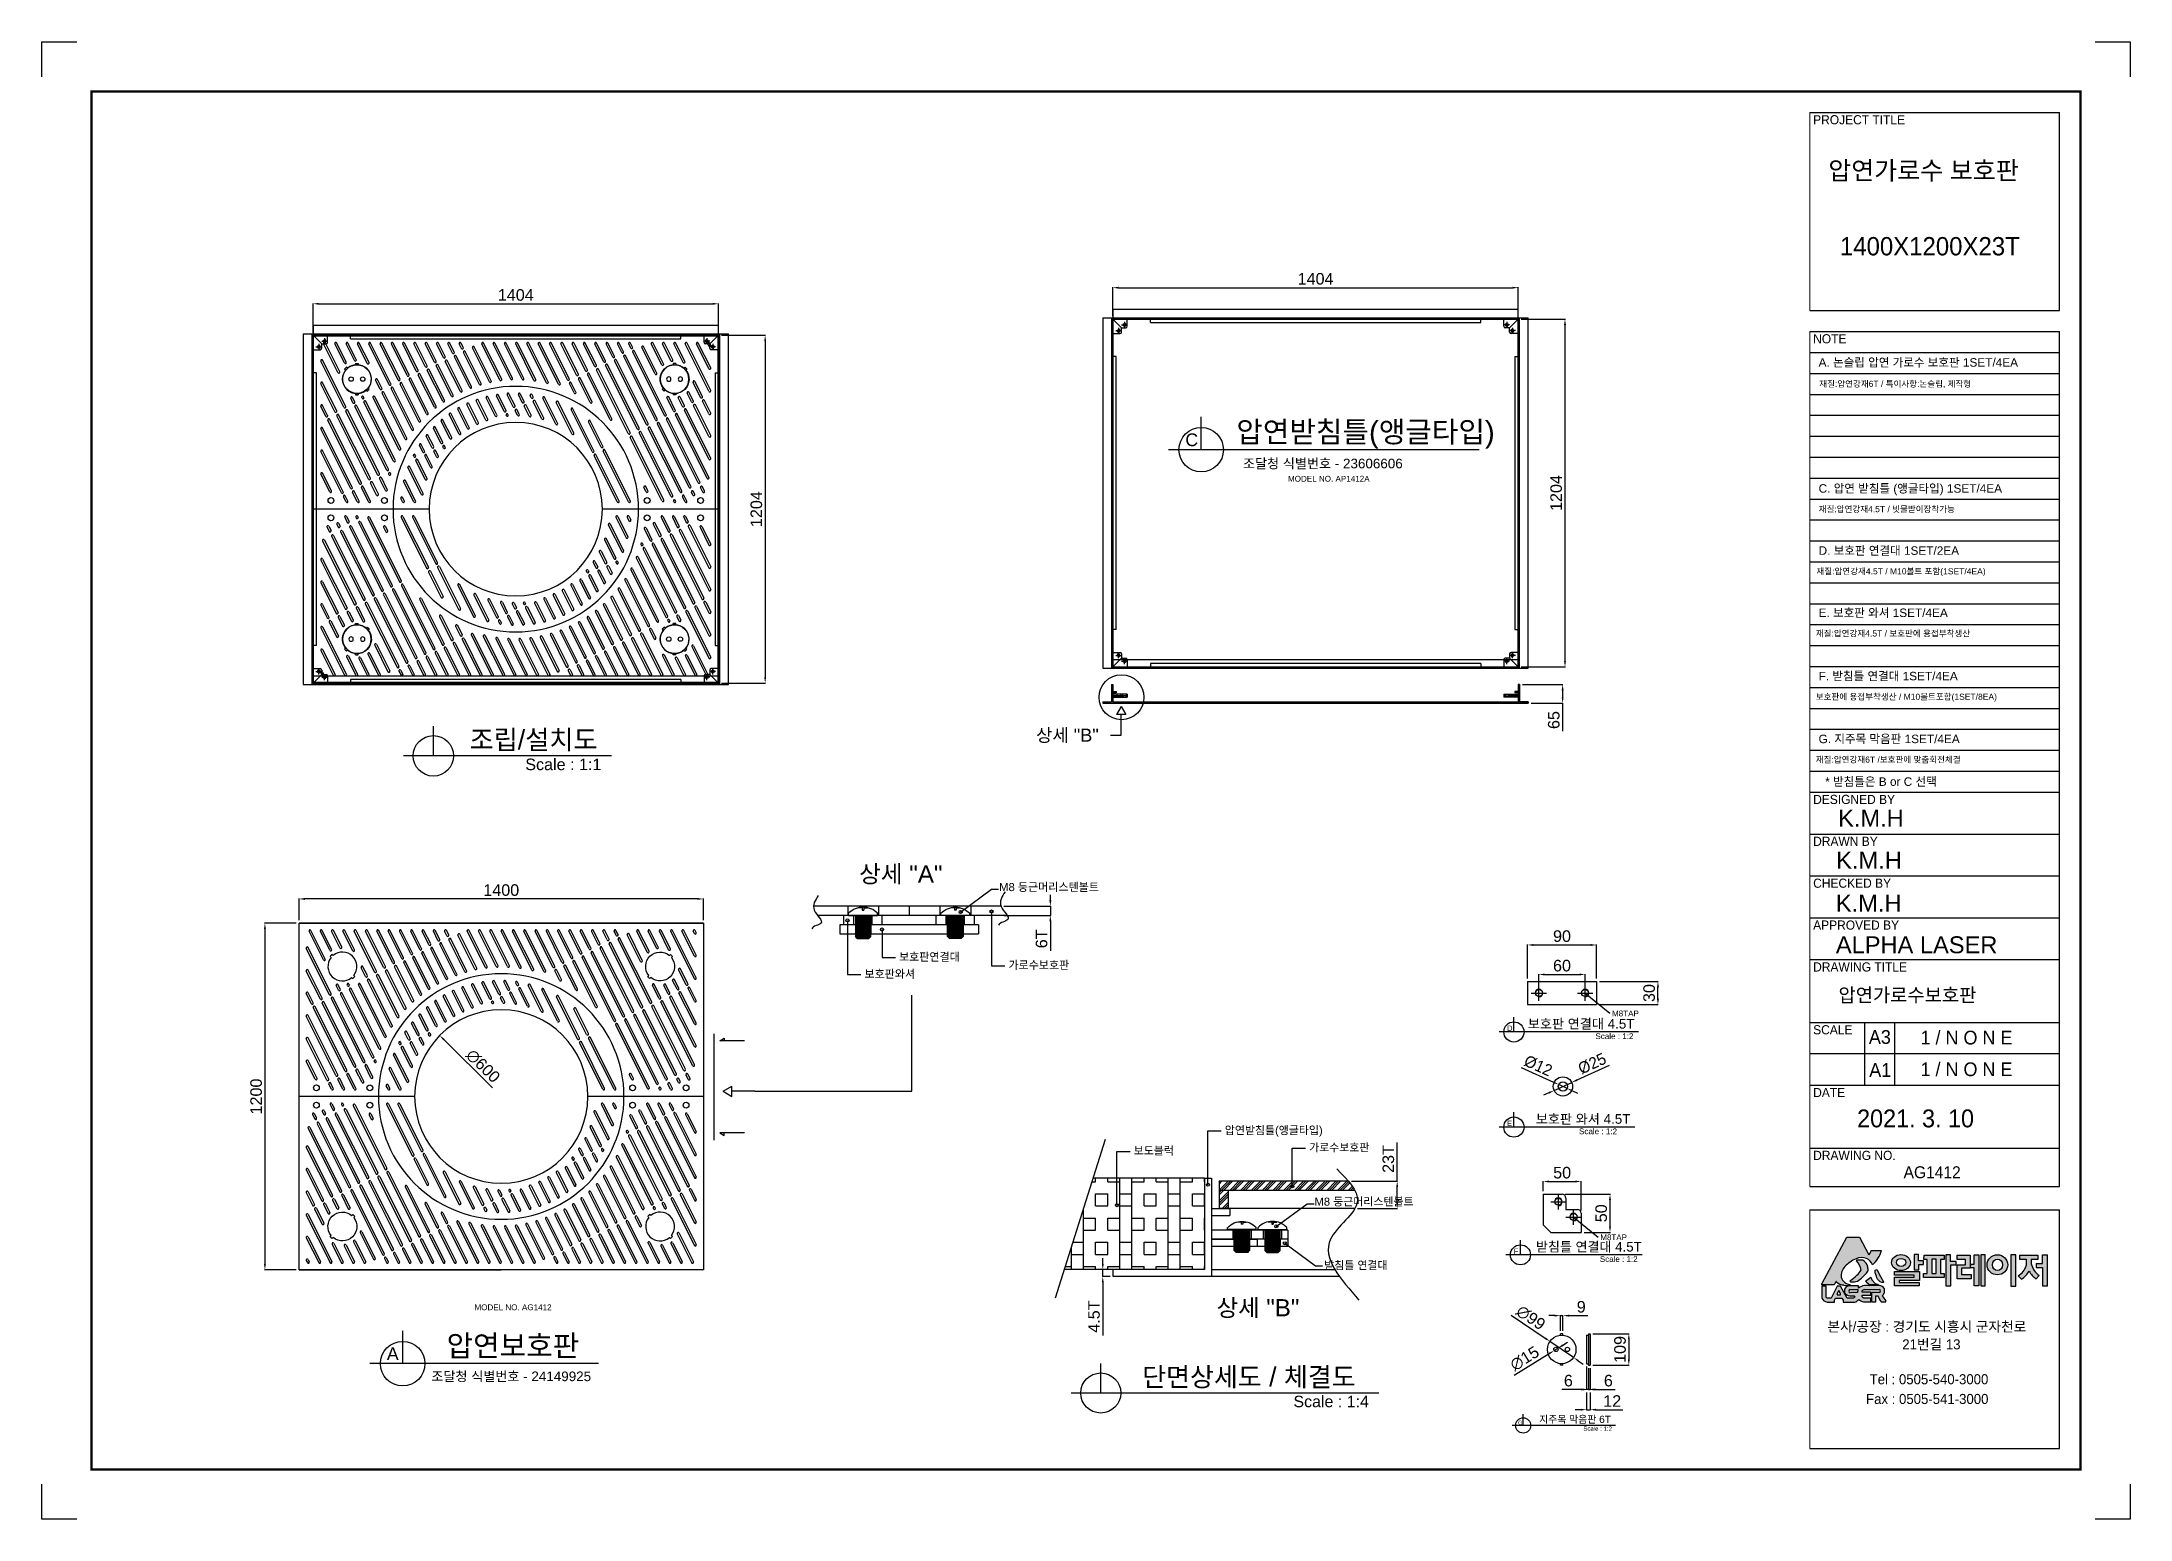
# Model space of a CAD drawing. Header units: millimetres. Extents: x 19555 to 26787, y -43327 to -38213.
import ezdxf
from ezdxf.enums import TextEntityAlignment as Align

# ---------------------------------------------------------------- set-up
doc = ezdxf.new("R2010")
doc.units = ezdxf.units.MM
for name, color, linetype in [('LAYOUT', 7, 'Continuous'), ('TEXT', 7, 'Continuous'), ('압연강', 40, 'Continuous')]:
    doc.layers.add(name, color=color, linetype=linetype)
doc.styles.add('H', font='')
doc.styles.get("Standard").update_dxf_attribs({"font": 'arial.ttf'})
doc.styles.get('H').set_extended_font_data('Dotum')
doc.dimstyles.new('ISO-25', dxfattribs={"dimtxt": 40, "dimasz": 20, "dimexe": 1.25, "dimexo": 10, "dimgap": 10, "dimtad": 1, "dimdec": 0, "dimtxsty": 'Standard', "dimcen": 2.5, "dimclrd": 3, "dimclre": 3, "dimclrt": 3, "dimadec": 0, "dimazin": 0, "dimtfac": 1, "dimtdec": 0, "dimtmove": 0, "dimatfit": 3, "dimfxl": 1, "dimarcsym": 0})

msp = doc.modelspace()

# ---------------------------------------------------------------- texts
at = {"style": 'H'}
for s, height, p in [('PROJECT TITLE', 31.707, (25689.1, -38498.9)), ('압연가로수 보호판', 63.41, (25741.5, -38690.4)), ('1400X1200X23T', 63.414, (25781.7, -38952.5)), ('NOTE', 31.71, (25689.1, -39257)), ('DESIGNED BY', 31.707, (25689.1, -40851.4)), ('DRAWN BY', 31.71, (25689.1, -40996.3)), ('CHECKED BY', 31.71, (25689.1, -41141.3)), ('APPROVED BY', 31.707, (25689.1, -41286.2)), ('DRAWING TITLE', 31.707, (25689.1, -41431.2)), ('압연가로수보호판', 47.56, (25776.7, -41536.5)), ('SCALE', 31.71, (25689.1, -41648.6)), ('A3', 47.56, (25882, -41681.6)), ('1 / N O N E', 47.56, (26060.9, -41683.6)), ('A1', 47.56, (25883.2, -41795.8)), ('1 / N O N E', 47.56, (26060.9, -41793.3)), ('DATE', 31.71, (25689.1, -41866)), ('2021. 3. 10', 61.828, (25841.2, -41970.5)), ('DRAWING NO.', 31.707, (25689.1, -42083.4)), ('AG1412', 41.22, (26002.2, -42146.5)), ('본사/공장 : 경기도 시흥시 군자천로', 34.878, (25738.5, -42677.7)), ('21번길 13', 34.88, (25997.6, -42739)), ('Tel : 0505-540-3000', 34.878, (25884.7, -42859.8)), ('Fax : 0505-541-3000', 34.878, (25872.3, -42928.1))]:
    msp.add_text(s, height=height, dxfattribs=at).set_placement(p)
for s, height, p in [('A. 논슬립 압연 가로수 보호판 1SET/4EA', 29.282, (25707.9, -39337.6)), ('재질:압연강재6T / 특이사항:논슬립, 제작형', 21.083, (25710.2, -39407.7)), ('C', 43.9, (23515.2, -39612.7)), ('조달청 식별번호 - 23606606', 33.275, (23714.6, -39689.5)), ('MODEL NO. AP1412A', 20, (23870.6, -39735.5)), ('C. 압연 받침틀 (앵글타입) 1SET/4EA', 29.282, (25707.9, -39773.8)), ('재질:압연강재4.5T / 빗물받이장착가능', 21.083, (25708.1, -39841.3)), ('D. 보호판 연결대 1SET/2EA', 29.282, (25707.9, -39988.9)), (' 재질:압연강재4.5T / M10볼트 포함(1SET/4EA)', 21.083, (25692.3, -40056.4)), ('E. 보호판 와셔 1SET/4EA', 29.282, (25707.9, -40204.1)), ('재질:압연강재4.5T / 보호판에 용접부착생산', 21.083, (25698.3, -40271.6)), ('F. 받침틀 연결대 1SET/4EA', 29.282, (25707.9, -40423.2)), ('  보호판에 용접부착생산 / M10볼트포함(1SET/8EA)', 21.083, (25681.7, -40490.7)), ('G. 지주목 막음판 1SET/4EA', 29.282, (25707.9, -40640.7)), ('  재질:압연강재6T /보호판에 맞춤회전체결', 21.083, (25681.7, -40708.1)), ('  * 받침틀은 B or C 선택', 29.282, (25707.9, -40788.5)), ('K.M.H', 58.56, (25775.4, -40929.7)), ('K.M.H', 58.56, (25768.8, -41075.2)), ('M8 둥근머리스텐볼트', 27.951, (22870.4, -41152.8)), ('K.M.H', 58.56, (25767.7, -41224)), ('보호판연결대', 27.95, (22523.8, -41394.3)), ('ALPHA LASER', 58.564, (25767.7, -41367.9)), ('보호판와셔', 27.95, (22404.1, -41453.4)), ('가로수보호판', 27.95, (22902.7, -41422.7)), ('M8TAP', 19.96, (24992.6, -41586.2)), ('D', 18.6, (24629.4, -41636.8)), ('E', 18.6, (24629.4, -41966.1)), ('MODEL NO. AG1412', 20, (21053.7, -42603.4)), ('A', 43.9, (20750.3, -42775.9)), ('조달청 식별번호 - 24149925', 33.275, (20904.3, -42848.9))]:
    msp.add_text(s, height=height).set_placement(p)
at = {"color": 4}
for s, height, p in [('상세 "B"', 45, (22998.4, -40635.6)), ('상세 "A"', 59.9, (22385.6, -41123.4))]:
    msp.add_text(s, height=height, dxfattribs=at).set_placement(p)
at = {"layer": 'TEXT'}
for s, height, p in [('압연받침틀(앵글타입)', 73.205, (24139.1, -39599.8)), ('조립/설치도', 66.55, (21258.3, -40661.8)), ('보호판 연결대 4.5T', 33.275, (24885.8, -41628.8)), ('보호판 와셔 4.5T', 33.275, (24892.6, -41958.1)), ('압연보호판', 73.21, (21186.8, -42763))]:
    msp.add_text(s, height=height, dxfattribs=at).set_placement(p, align=Align.CENTER)
for s, height, p in [('Scale : 1:1', 39.93, (21229.7, -40734.2)), ('Scale : 1:2', 19.965, (24935, -41665)), ('Scale : 1:2', 19.965, (24878.3, -41994.3))]:
    msp.add_text(s, height=height, dxfattribs=at).set_placement(p)

# ---------------------------------------------------------------- blocks, each defined once
blk = doc.blocks.new('*D5')
at = {"color": 3, "lineweight": -2, "transparency": 16777216}
for p, q in [((24699.6, -41455.7), (24699.6, -41338)), ((24719.6, -41339.3), (24919.2, -41339.3)), ((24939.2, -41455.7), (24939.2, -41338))]:
    blk.add_line(p, q, dxfattribs=at)
at = {"color": 3, "transparency": 16777216}
for points in [[(24719.6, -41336), (24719.6, -41342.6), (24699.6, -41339.3)], [(24919.2, -41336), (24919.2, -41342.6), (24939.2, -41339.3)]]:
    blk.add_solid(points, dxfattribs=at)
at = {"layer": 'Defpoints', "color": 0, "transparency": 16777216}
for p in [(24939.2, -41339.3), (24699.6, -41465.7), (24939.2, -41465.7)]:
    blk.add_point(p, dxfattribs=at)
at = {"color": 3, "transparency": 16777216, "insert": (24819.4, -41308.9), "char_height": 40, "attachment_point": 5}
blk.add_mtext('90', dxfattribs=at)
blk = doc.blocks.new('*D6')
at = {"color": 3, "lineweight": -2, "transparency": 16777216}
for p, q in [((24949.2, -41465.7), (25152.9, -41465.7)), ((25151.6, -41525.6), (25151.6, -41485.7)), ((24949.2, -41545.6), (25152.9, -41545.6))]:
    blk.add_line(p, q, dxfattribs=at)
at = {"color": 3, "transparency": 16777216}
for points in [[(25148.3, -41485.7), (25155, -41485.7), (25151.6, -41465.7)], [(25148.3, -41525.6), (25155, -41525.6), (25151.6, -41545.6)]]:
    blk.add_solid(points, dxfattribs=at)
at = {"layer": 'Defpoints', "color": 0, "transparency": 16777216}
for p in [(24939.2, -41465.7), (25151.6, -41465.7), (24939.2, -41545.6)]:
    blk.add_point(p, dxfattribs=at)
at = {"color": 3, "transparency": 16777216, "insert": (25121.2, -41505.7), "char_height": 40, "attachment_point": 5, "rotation": 90}
blk.add_mtext('30', dxfattribs=at)
blk = doc.blocks.new('*D7')
at = {"color": 3, "lineweight": -2, "transparency": 16777216}
for p, q in [((24983.2, -41755.9), (24871.1, -41806.9)), ((24774.1, -41851.1), (24755.9, -41859.4)), ((24792.3, -41842.8), (24852.9, -41815.2))]:
    blk.add_line(p, q, dxfattribs=at)
at = {"color": 3, "transparency": 16777216}
for points in [[(24772.7, -41848.1), (24775.5, -41854.1), (24792.3, -41842.8)], [(24869.7, -41803.9), (24872.5, -41810), (24852.9, -41815.2)]]:
    blk.add_solid(points, dxfattribs=at)
at = {"layer": 'Defpoints', "color": 0, "transparency": 16777216}
for p in [(24792.3, -41842.8), (24852.9, -41815.2)]:
    blk.add_point(p, dxfattribs=at)
at = {"color": 3, "transparency": 16777216, "insert": (24923.8, -41750), "char_height": 40, "attachment_point": 5, "rotation": 24.48394}
blk.add_mtext('{\\fMS PGothic|b0|i0|c129|p34;%%C25}', dxfattribs=at)
blk = doc.blocks.new('*D8')
at = {"color": 3, "lineweight": -2, "transparency": 16777216}
for p, q in [((24677.6, -41763.4), (24789.8, -41814.2)), ((24837.2, -41835.6), (24808.1, -41822.4)), ((24855.4, -41843.9), (24873.6, -41852.1))]:
    blk.add_line(p, q, dxfattribs=at)
at = {"color": 3, "transparency": 16777216}
for points in [[(24791.2, -41811.2), (24788.5, -41817.2), (24808.1, -41822.4)], [(24856.8, -41840.8), (24854, -41846.9), (24837.2, -41835.6)]]:
    blk.add_solid(points, dxfattribs=at)
at = {"layer": 'Defpoints', "color": 0, "transparency": 16777216}
for p in [(24808.1, -41822.4), (24837.2, -41835.6)]:
    blk.add_point(p, dxfattribs=at)
at = {"color": 3, "transparency": 16777216, "insert": (24737, -41757.4), "char_height": 40, "attachment_point": 5, "rotation": 335.6577}
blk.add_mtext('{\\fMS PGothic|b0|i0|c129|p34;%%C12}', dxfattribs=at)
blk = doc.blocks.new('*D9')
at = {"color": 3, "lineweight": -2, "transparency": 16777216}
for p, q in [((24739.5, -41495.7), (24739.5, -41440.1)), ((24759.5, -41441.4), (24879.3, -41441.4)), ((24899.3, -41495.7), (24899.3, -41440.1))]:
    blk.add_line(p, q, dxfattribs=at)
at = {"color": 3, "transparency": 16777216}
for points in [[(24759.5, -41438.1), (24759.5, -41444.7), (24739.5, -41441.4)], [(24879.3, -41438.1), (24879.3, -41444.7), (24899.3, -41441.4)]]:
    blk.add_solid(points, dxfattribs=at)
at = {"layer": 'Defpoints', "color": 0, "transparency": 16777216}
for p in [(24739.5, -41505.7), (24899.3, -41441.4), (24899.3, -41505.7)]:
    blk.add_point(p, dxfattribs=at)
at = {"color": 3, "transparency": 16777216, "insert": (24819.4, -41411), "char_height": 40, "attachment_point": 5}
blk.add_mtext('60', dxfattribs=at)
blk = doc.blocks.new('A$C36924EFD')
for p, q in [((0, 45), (0, -45)), ((0, 45), (6, 45)), ((6, -45), (6, 45)), ((0, -45), (6, -45))]:
    blk.add_line(p, q)
blk = doc.blocks.new('*D35')
at = {"color": 3, "lineweight": -2, "transparency": 16777216}
for p, q in [((22886.7, -41205.2), (23049.1, -41205.2)), ((23047.8, -41185.2), (23047.8, -41165.2)), ((23047.8, -41205.2), (23047.8, -41237.1)), ((22886.7, -41237.1), (23049.1, -41237.1)), ((23047.8, -41257.1), (23047.8, -41359.1))]:
    blk.add_line(p, q, dxfattribs=at)
at = {"color": 3, "transparency": 16777216}
for points in [[(23044.5, -41185.2), (23051.2, -41185.2), (23047.8, -41205.2)], [(23051.2, -41257.1), (23044.5, -41257.1), (23047.8, -41237.1)]]:
    blk.add_solid(points, dxfattribs=at)
at = {"layer": 'Defpoints', "color": 0, "transparency": 16777216}
for p in [(22876.7, -41205.2), (22876.7, -41237.1), (23047.8, -41237.1)]:
    blk.add_point(p, dxfattribs=at)
at = {"color": 3, "transparency": 16777216, "insert": (23017.4, -41318.1), "char_height": 40, "attachment_point": 5, "rotation": 90}
blk.add_mtext('6T', dxfattribs=at)
blk = doc.blocks.new('A$C5731754A')
at = {"color": 1}
for p, q in [((-37.5, 0), (-37.5, 5.7)), ((-37.5, 0), (37.5, 0)), ((-20, 0), (-20, -55)), ((-20, 0), (20, 0)), ((-11.2, 19.7), (-11.2, 20.5)), ((-1.9, 19.7), (-11.2, 19.7)), ((-1.9, 19.7), (-1.9, 14.1)), ((-1.9, 14.1), (1.9, 14.1)), ((1.9, 19.7), (1.9, 14.1)), ((1.9, 19.7), (11.2, 19.7)), ((11.2, 19.7), (11.2, 20.5)), ((20, -55), (20, 0)), ((37.5, 0), (37.5, 5.7)), ((-20, -2.5), (20, -2.5)), ((-20, -5), (20, -5)), ((-20, -7.5), (20, -7.5)), ((-20, -7.5), (20, -7.5)), ((-20, -10), (20, -10)), ((-20, -12.5), (20, -12.5)), ((-20, -12.5), (20, -12.5)), ((-20, -15), (20, -15)), ((-20, -17.5), (20, -17.5)), ((-20, -17.5), (20, -17.5)), ((-20, -20), (20, -20)), ((-20, -22.5), (20, -22.5)), ((-20, -22.5), (20, -22.5)), ((-20, -25), (20, -25)), ((-20, -27.5), (20, -27.5)), ((-20, -27.5), (20, -27.5)), ((-20, -30), (20, -30)), ((-20, -32.5), (20, -32.5)), ((-20, -35), (20, -35)), ((-20, -37.5), (20, -37.5)), ((-20, -40), (20, -40)), ((-20, -42.5), (20, -42.5)), ((-20, -45), (20, -45)), ((-20, -47.5), (20, -47.5)), ((-20, -50), (20, -50)), ((-20, -52.5), (20, -52.5)), ((-15, -60), (-20, -55)), ((-20, -55), (20, -55)), ((-17.5, -57.5), (17.5, -57.5)), ((-15, -60), (15, -60)), ((20, -55), (15, -60))]:
    blk.add_line(p, q, dxfattribs=at)
blk.add_arc((0, -30.4), 52, 43.8928, 136.1072, dxfattribs=at)
blk = doc.blocks.new('*D26')
at = {"color": 3, "lineweight": -2, "transparency": 16777216}
for p, q in [((23264.1, -39163), (23264.1, -39063)), ((23284.1, -39064.2), (24648.1, -39064.2)), ((24668.1, -39163), (24668.1, -39063))]:
    blk.add_line(p, q, dxfattribs=at)
at = {"color": 3, "transparency": 16777216}
for points in [[(23284.1, -39060.9), (23284.1, -39067.6), (23264.1, -39064.2)], [(24648.1, -39060.9), (24648.1, -39067.6), (24668.1, -39064.2)]]:
    blk.add_solid(points, dxfattribs=at)
at = {"layer": 'Defpoints', "color": 0, "transparency": 16777216}
for p in [(24668.1, -39064.2), (23264.1, -39173), (24668.1, -39173)]:
    blk.add_point(p, dxfattribs=at)
at = {"color": 3, "transparency": 16777216, "insert": (23966.1, -39033.8), "char_height": 40, "attachment_point": 5}
blk.add_mtext('1404', dxfattribs=at)
blk = doc.blocks.new('*D27')
at = {"color": 3, "lineweight": -2, "transparency": 16777216}
for p, q in [((24678.1, -39173), (24831, -39173)), ((24829.7, -39193), (24829.7, -40357)), ((24678.1, -40377), (24831, -40377))]:
    blk.add_line(p, q, dxfattribs=at)
at = {"color": 3, "transparency": 16777216}
for points in [[(24826.4, -39193), (24833.1, -39193), (24829.7, -39173)], [(24826.4, -40357), (24833.1, -40357), (24829.7, -40377)]]:
    blk.add_solid(points, dxfattribs=at)
at = {"layer": 'Defpoints', "color": 0, "transparency": 16777216}
for p in [(24668.1, -39173), (24668.1, -40377), (24829.7, -40377)]:
    blk.add_point(p, dxfattribs=at)
at = {"color": 3, "transparency": 16777216, "insert": (24799.3, -39775), "char_height": 40, "attachment_point": 5, "rotation": 90}
blk.add_mtext('1204', dxfattribs=at)
blk = doc.blocks.new('A$C2E731E15')
at = {"color": 1}
for p, q in [((-10, 0), (10, 0)), ((0, -10), (0, 10))]:
    blk.add_line(p, q, dxfattribs=at)
blk.add_circle((0, 0), 4.5)
at = {"color": 4}
blk.add_arc((0, 0), 5, 270, 180, dxfattribs=at)
blk = doc.blocks.new('A$C600E4CCD')
for p, q in [((0, 6), (0, 0)), ((50, 6), (0, 6)), ((50, 0), (0, 0)), ((50, 6), (50, 0))]:
    blk.add_line(p, q)
at = {"color": 2}
for p, q in [((14, 6), (14, 0)), ((26, 6), (26, 0)), ((34, 6), (34, 0)), ((46, 6), (46, 0))]:
    blk.add_line(p, q, dxfattribs=at)
blk = doc.blocks.new('*D16')
at = {"color": 3, "lineweight": -2, "transparency": 16777216}
for p, q in [((16880.3, -24788.6), (16997.3, -24868.4)), ((17095.6, -24935.4), (17013.8, -24879.6)), ((17112.1, -24946.7), (17128.6, -24958))]:
    blk.add_line(p, q, dxfattribs=at)
at = {"color": 3, "transparency": 16777216}
for points in [[(16999.2, -24865.6), (16995.4, -24871.1), (17013.8, -24879.6)], [(17114, -24944), (17110.2, -24949.5), (17095.6, -24935.4)]]:
    blk.add_solid(points, dxfattribs=at)
at = {"layer": 'Defpoints', "color": 0, "transparency": 16777216}
for p in [(17013.8, -24879.6), (17095.6, -24935.4)]:
    blk.add_point(p, dxfattribs=at)
at = {"color": 3, "transparency": 16777216, "insert": (16947.7, -24797.7), "char_height": 40, "attachment_point": 5, "rotation": 325.69711}
blk.add_mtext('∅99', dxfattribs=at)
blk = doc.blocks.new('*D17')
at = {"color": 3, "lineweight": -2, "transparency": 16777216}
for p, q in [((16890.7, -24996.7), (17011.3, -24922)), ((17041.1, -24903.6), (17028.3, -24911.5)), ((17058.1, -24893.1), (17075.1, -24882.5))]:
    blk.add_line(p, q, dxfattribs=at)
at = {"color": 3, "transparency": 16777216}
for points in [[(17009.6, -24919.2), (17013.1, -24924.8), (17028.3, -24911.5)], [(17056.3, -24890.2), (17059.8, -24895.9), (17041.1, -24903.6)]]:
    blk.add_solid(points, dxfattribs=at)
at = {"layer": 'Defpoints', "color": 0, "transparency": 16777216}
for p in [(17028.3, -24911.5), (17041.1, -24903.6)]:
    blk.add_point(p, dxfattribs=at)
at = {"color": 3, "transparency": 16777216, "insert": (16926.5, -24938.8), "char_height": 40, "attachment_point": 5, "rotation": 31.77251}
blk.add_mtext('∅15', dxfattribs=at)
blk = doc.blocks.new('*D18')
at = {"color": 3, "lineweight": -2, "transparency": 16777216}
for p, q in [((17030.2, -24790.5), (17010.2, -24790.5)), ((17050.2, -24843), (17050.2, -24789.2)), ((17050.2, -24790.5), (17059.2, -24790.5)), ((17059.2, -24843), (17059.2, -24789.2)), ((17079.2, -24790.5), (17145.5, -24790.5))]:
    blk.add_line(p, q, dxfattribs=at)
at = {"color": 3, "transparency": 16777216}
for points in [[(17030.2, -24787.2), (17030.2, -24793.8), (17050.2, -24790.5)], [(17079.2, -24787.2), (17079.2, -24793.8), (17059.2, -24790.5)]]:
    blk.add_solid(points, dxfattribs=at)
at = {"layer": 'Defpoints', "color": 0, "transparency": 16777216}
for p in [(17059.2, -24790.5), (17050.2, -24853), (17059.2, -24853)]:
    blk.add_point(p, dxfattribs=at)
at = {"color": 3, "transparency": 16777216, "insert": (17122.4, -24760.1), "char_height": 40, "attachment_point": 5}
blk.add_mtext('9', dxfattribs=at)
blk = doc.blocks.new('*D19')
at = {"color": 3, "lineweight": -2, "transparency": 16777216}
for p, q in [((17163.1, -24853), (17288.5, -24853)), ((17287.2, -24873), (17287.2, -24942)), ((17163.1, -24962), (17288.5, -24962))]:
    blk.add_line(p, q, dxfattribs=at)
at = {"color": 3, "transparency": 16777216}
for points in [[(17283.9, -24873), (17290.5, -24873), (17287.2, -24853)], [(17283.9, -24942), (17290.5, -24942), (17287.2, -24962)]]:
    blk.add_solid(points, dxfattribs=at)
at = {"layer": 'Defpoints', "color": 0, "transparency": 16777216}
for p in [(17153.1, -24853), (17153.1, -24962), (17287.2, -24962)]:
    blk.add_point(p, dxfattribs=at)
at = {"color": 3, "transparency": 16777216, "insert": (17256.8, -24907.5), "char_height": 40, "attachment_point": 5, "rotation": 90}
blk.add_mtext('109', dxfattribs=at)
blk = doc.blocks.new('*D20')
at = {"color": 3, "lineweight": -2, "transparency": 16777216}
for p, q in [((17147.1, -24972), (17147.1, -25047.3)), ((17153.1, -24972), (17153.1, -25047.3)), ((17127.1, -25046), (17107.1, -25046)), ((17147.1, -25046), (17153.1, -25046)), ((17173.1, -25046), (17239.5, -25046))]:
    blk.add_line(p, q, dxfattribs=at)
at = {"color": 3, "transparency": 16777216}
for points in [[(17127.1, -25042.7), (17127.1, -25049.3), (17147.1, -25046)], [(17173.1, -25042.7), (17173.1, -25049.3), (17153.1, -25046)]]:
    blk.add_solid(points, dxfattribs=at)
at = {"layer": 'Defpoints', "color": 0, "transparency": 16777216}
for p in [(17147.1, -24962), (17153.1, -24962), (17153.1, -25046)]:
    blk.add_point(p, dxfattribs=at)
at = {"color": 3, "transparency": 16777216, "insert": (17216.3, -25015.6), "char_height": 40, "attachment_point": 5}
blk.add_mtext('6', dxfattribs=at)
blk = doc.blocks.new('*D21')
at = {"color": 3, "lineweight": -2, "transparency": 16777216}
for p, q in [((17141.1, -24967), (17141.1, -25047.3)), ((17147.1, -24972), (17147.1, -25047.3)), ((17121.1, -25046), (17054.7, -25046)), ((17147.1, -25046), (17141.1, -25046)), ((17167.1, -25046), (17187.1, -25046))]:
    blk.add_line(p, q, dxfattribs=at)
at = {"color": 3, "transparency": 16777216}
for points in [[(17121.1, -25042.7), (17121.1, -25049.3), (17141.1, -25046)], [(17167.1, -25042.7), (17167.1, -25049.3), (17147.1, -25046)]]:
    blk.add_solid(points, dxfattribs=at)
at = {"layer": 'Defpoints', "color": 0, "transparency": 16777216}
for p in [(17141.1, -24957), (17147.1, -24962), (17141.1, -25046)]:
    blk.add_point(p, dxfattribs=at)
at = {"color": 3, "transparency": 16777216, "insert": (17077.9, -25015.6), "char_height": 40, "attachment_point": 5}
blk.add_mtext('6', dxfattribs=at)
blk = doc.blocks.new('*D22')
at = {"color": 3, "lineweight": -2, "transparency": 16777216}
for p, q in [((17141.1, -25056), (17141.1, -25117.3)), ((17153.1, -25056), (17153.1, -25117.3)), ((17121.1, -25116), (17101.1, -25116)), ((17141.1, -25116), (17153.1, -25116)), ((17173.1, -25116), (17266.2, -25116))]:
    blk.add_line(p, q, dxfattribs=at)
at = {"color": 3, "transparency": 16777216}
for points in [[(17121.1, -25112.7), (17121.1, -25119.3), (17141.1, -25116)], [(17173.1, -25112.7), (17173.1, -25119.3), (17153.1, -25116)]]:
    blk.add_solid(points, dxfattribs=at)
at = {"layer": 'Defpoints', "color": 0, "transparency": 16777216}
for p in [(17141.1, -25046), (17153.1, -25046), (17153.1, -25116)]:
    blk.add_point(p, dxfattribs=at)
at = {"color": 3, "transparency": 16777216, "insert": (17229.7, -25085.9), "char_height": 40, "attachment_point": 5}
blk.add_mtext('12', dxfattribs=at)
blk = doc.blocks.new('*D25')
at = {"color": 3, "lineweight": -2}
for p, q in [((24682.6, -40437.4), (24822.8, -40437.4)), ((24821.6, -40457.4), (24821.6, -40481.9)), ((24712.6, -40501.9), (24822.8, -40501.9)), ((24821.6, -40501.9), (24821.6, -40599.7))]:
    blk.add_line(p, q, dxfattribs=at)
at = {"color": 3}
for points in [[(24824.9, -40457.4), (24818.2, -40457.4), (24821.6, -40437.4)], [(24818.2, -40481.9), (24824.9, -40481.9), (24821.6, -40501.9)]]:
    blk.add_solid(points, dxfattribs=at)
at = {"layer": 'Defpoints', "color": 0}
for p in [(24672.6, -40437.4), (24702.6, -40501.9), (24821.6, -40501.9)]:
    blk.add_point(p, dxfattribs=at)
at = {"color": 3, "insert": (24791.1, -40560.8), "char_height": 40, "attachment_point": 5, "rotation": 90}
blk.add_mtext('65', dxfattribs=at)
blk = doc.blocks.new('A$C723E4715')
blk.add_blockref('A$C5731754A', (0, 48))
blk = doc.blocks.new('*D45')
at = {"color": 3, "lineweight": -2, "transparency": 16777216}
for p, q in [((1097.1, 295), (1097.1, 330.1)), ((1117.1, 328.9), (1209.1, 328.9)), ((1229.1, 229), (1229.1, 330.1))]:
    blk.add_line(p, q, dxfattribs=at)
at = {"color": 3, "transparency": 16777216}
for points in [[(1117.1, 332.2), (1117.1, 325.5), (1097.1, 328.9)], [(1209.1, 325.5), (1209.1, 332.2), (1229.1, 328.9)]]:
    blk.add_solid(points, dxfattribs=at)
at = {"layer": 'Defpoints', "color": 0, "transparency": 16777216}
for p in [(1229.1, 328.9), (1097.1, 285), (1229.1, 219)]:
    blk.add_point(p, dxfattribs=at)
at = {"color": 3, "transparency": 16777216, "insert": (1163.1, 359.3), "char_height": 40, "attachment_point": 5}
blk.add_mtext('50', dxfattribs=at)
blk = doc.blocks.new('*D46')
at = {"color": 3, "lineweight": -2, "transparency": 16777216}
for p, q in [((1173.1, 285), (1330, 285)), ((1328.8, 173), (1328.8, 265)), ((1239.1, 153), (1330, 153))]:
    blk.add_line(p, q, dxfattribs=at)
at = {"color": 3, "transparency": 16777216}
for points in [[(1332.1, 265), (1325.4, 265), (1328.8, 285)], [(1325.4, 173), (1332.1, 173), (1328.8, 153)]]:
    blk.add_solid(points, dxfattribs=at)
at = {"layer": 'Defpoints', "color": 0, "transparency": 16777216}
for p in [(1163.1, 285), (1328.8, 285), (1229.1, 153)]:
    blk.add_point(p, dxfattribs=at)
at = {"color": 3, "transparency": 16777216, "insert": (1298.4, 219), "char_height": 40, "attachment_point": 5, "rotation": 90}
blk.add_mtext('50', dxfattribs=at)
blk = doc.blocks.new('*D47')
at = {"color": 3, "lineweight": -2, "transparency": 16777216}
for p, q in [((-401.7, 23.8), (-428.8, 23.8)), ((-401.7, 0), (-428.8, 0)), ((-427.5, 43.8), (-427.5, 63.8)), ((-427.5, 0), (-427.5, 23.8)), ((-427.5, -20), (-427.5, -203.6))]:
    blk.add_line(p, q, dxfattribs=at)
at = {"color": 3, "transparency": 16777216}
for points in [[(-430.8, 43.8), (-424.2, 43.8), (-427.5, 23.8)], [(-424.2, -20), (-430.8, -20), (-427.5, 0)]]:
    blk.add_solid(points, dxfattribs=at)
at = {"layer": 'Defpoints', "color": 0, "transparency": 16777216}
for p in [(-427.5, 23.8), (-391.7, 23.8), (-391.7, 0)]:
    blk.add_point(p, dxfattribs=at)
at = {"color": 3, "transparency": 16777216, "insert": (-457.8, -138.6), "char_height": 40, "attachment_point": 5, "rotation": 90}
blk.add_mtext('4.5T', dxfattribs=at)
blk = doc.blocks.new('*D48')
at = {"color": 3, "lineweight": -2, "transparency": 16777216}
for p, q in [((591.9, 330), (591.9, 463.5)), ((433.2, 330), (593.1, 330)), ((591.9, 255), (591.9, 310)), ((454.7, 235), (593.1, 235))]:
    blk.add_line(p, q, dxfattribs=at)
at = {"color": 3, "transparency": 16777216}
for points in [[(595.2, 310), (588.5, 310), (591.9, 330)], [(588.5, 255), (595.2, 255), (591.9, 235)]]:
    blk.add_solid(points, dxfattribs=at)
at = {"layer": 'Defpoints', "color": 0, "transparency": 16777216}
for p in [(423.2, 330), (591.9, 330), (444.7, 235)]:
    blk.add_point(p, dxfattribs=at)
at = {"color": 3, "transparency": 16777216, "insert": (561.4, 406.8), "char_height": 40, "attachment_point": 5, "rotation": 90}
blk.add_mtext('23T', dxfattribs=at)
blk = doc.blocks.new('A$C25B221E0')
at = {"color": 1}
for p, q in [((-26.4, 0), (26.4, 0)), ((0, -26.4), (0, 26.4))]:
    blk.add_line(p, q, dxfattribs=at)
blk.add_line((0, 0), (85.3, -69.6))
blk.add_circle((0, 0), 11.9)
at = {"color": 4}
blk.add_arc((0, 0), 13.2, 270, 180, dxfattribs=at)
blk.add_text('M8TAP', height=19.8).set_placement((92.6, -79.9))
blk = doc.blocks.new('*D36')
at = {"color": 3, "lineweight": -2, "transparency": 16777216}
for p, q in [((20446.4, -41253.8), (20446.4, -41178.7)), ((21826.4, -41179.9), (20466.4, -41179.9)), ((21846.4, -41253.8), (21846.4, -41178.7))]:
    blk.add_line(p, q, dxfattribs=at)
at = {"color": 3, "transparency": 16777216}
for points in [[(20466.4, -41176.6), (20466.4, -41183.3), (20446.4, -41179.9)], [(21826.4, -41176.6), (21826.4, -41183.3), (21846.4, -41179.9)]]:
    blk.add_solid(points, dxfattribs=at)
at = {"layer": 'Defpoints', "color": 0, "transparency": 16777216}
for p in [(20446.4, -41179.9), (20446.4, -41263.8), (21846.4, -41263.8)]:
    blk.add_point(p, dxfattribs=at)
at = {"color": 3, "transparency": 16777216, "insert": (21146.4, -41149.5), "char_height": 40, "attachment_point": 5}
blk.add_mtext('1400', dxfattribs=at)
blk = doc.blocks.new('*D37')
at = {"color": 3, "lineweight": -2, "transparency": 16777216}
for p, q in [((20436.4, -41263.8), (20326.9, -41263.8)), ((20328.2, -41283.8), (20328.2, -42443.8)), ((20436.4, -42463.8), (20326.9, -42463.8))]:
    blk.add_line(p, q, dxfattribs=at)
at = {"color": 3, "transparency": 16777216}
for points in [[(20324.8, -41283.8), (20331.5, -41283.8), (20328.2, -41263.8)], [(20324.8, -42443.8), (20331.5, -42443.8), (20328.2, -42463.8)]]:
    blk.add_solid(points, dxfattribs=at)
at = {"layer": 'Defpoints', "color": 0, "transparency": 16777216}
for p in [(20446.4, -41263.8), (20328.2, -42463.8), (20446.4, -42463.8)]:
    blk.add_point(p, dxfattribs=at)
at = {"color": 3, "transparency": 16777216, "insert": (20297.8, -41863.8), "char_height": 40, "attachment_point": 5, "rotation": 90}
blk.add_mtext('1200', dxfattribs=at)
blk = doc.blocks.new('*D38')
at = {"color": 3, "lineweight": -2, "transparency": 16777216}
blk.add_line((21116, -41833.6), (20947.6, -41666.7), dxfattribs=at)
at = {"color": 3, "transparency": 16777216}
blk.add_solid([(20949.9, -41664.3), (20945.2, -41669), (20933.4, -41652.6)], dxfattribs=at)
at = {"layer": 'Defpoints', "color": 0, "transparency": 16777216}
for p in [(20933.4, -41652.6), (21359.5, -42075)]:
    blk.add_point(p, dxfattribs=at)
at = {"color": 3, "transparency": 16777216, "insert": (21083.3, -41758.4), "char_height": 40, "attachment_point": 5, "rotation": 315.24877}
blk.add_mtext('∅600', dxfattribs=at)
blk = doc.blocks.new('*D39')
at = {"color": 3, "lineweight": -2, "transparency": 16777216}
for p, q in [((20494.7, -39218.8), (20494.7, -39118.8)), ((20514.7, -39120), (21878.7, -39120)), ((21898.7, -39218.8), (21898.7, -39118.8))]:
    blk.add_line(p, q, dxfattribs=at)
at = {"color": 3, "transparency": 16777216}
for points in [[(20514.7, -39116.7), (20514.7, -39123.4), (20494.7, -39120)], [(21878.7, -39116.7), (21878.7, -39123.4), (21898.7, -39120)]]:
    blk.add_solid(points, dxfattribs=at)
at = {"layer": 'Defpoints', "color": 0, "transparency": 16777216}
for p in [(21898.7, -39120), (20494.7, -39228.8), (21898.7, -39228.8)]:
    blk.add_point(p, dxfattribs=at)
at = {"color": 3, "transparency": 16777216, "insert": (21196.7, -39089.6), "char_height": 40, "attachment_point": 5}
blk.add_mtext('1404', dxfattribs=at)
blk = doc.blocks.new('*D40')
at = {"color": 3, "lineweight": -2, "transparency": 16777216}
for p, q in [((21908.7, -39228.8), (22061.6, -39228.8)), ((22060.3, -39248.8), (22060.3, -40412.8)), ((21908.7, -40432.8), (22061.6, -40432.8))]:
    blk.add_line(p, q, dxfattribs=at)
at = {"color": 3, "transparency": 16777216}
for points in [[(22057, -39248.8), (22063.6, -39248.8), (22060.3, -39228.8)], [(22057, -40412.8), (22063.6, -40412.8), (22060.3, -40432.8)]]:
    blk.add_solid(points, dxfattribs=at)
at = {"layer": 'Defpoints', "color": 0, "transparency": 16777216}
for p in [(21898.7, -39228.8), (21898.7, -40432.8), (22060.3, -40432.8)]:
    blk.add_point(p, dxfattribs=at)
at = {"color": 3, "transparency": 16777216, "insert": (22029.9, -39830.8), "char_height": 40, "attachment_point": 5, "rotation": 90}
blk.add_mtext('1204', dxfattribs=at)
blk = doc.blocks.new('AG1412')
for p, q in [((17298.4, -41782.1), (17298.4, -41182.1)), ((17298.4, -41182.1), (18698.4, -41182.1)), ((18698.4, -41182.1), (18698.4, -41782.1)), ((17698.4, -41782.1), (17298.4, -41782.1)), ((17298.4, -42382.1), (17298.4, -41782.1)), ((18698.4, -41782.1), (18298.4, -41782.1)), ((18698.4, -41782.1), (18698.4, -42382.1)), ((18698.4, -42382.1), (17298.4, -42382.1))]:
    blk.add_line(p, q)
for points in [[(17484.1, -41374, 0.045549), (17491.1, -41366.8), (17487.5, -41363.3, 0.904534), (17416.4, -41293.7), (17412.8, -41290.2, 0.045549), (17405.8, -41297.3), (17409.4, -41300.8, 0.904534), (17480.5, -41370.5)], [(18512.8, -41374, -0.045549), (18505.8, -41366.8), (18509.4, -41363.3, -0.904534), (18580.5, -41293.7), (18584.1, -41290.2, -0.045549), (18591.1, -41297.3), (18587.5, -41300.8, -0.904534), (18516.4, -41370.5)], [(17484.1, -42190.2, -0.045549), (17491.1, -42197.3), (17487.5, -42200.8, -0.904534), (17416.4, -42270.5), (17412.8, -42274, -0.045549), (17405.8, -42266.8), (17409.4, -42263.3, -0.904534), (17480.5, -42193.7)], [(18512.8, -42190.2, 0.045549), (18505.8, -42197.3), (18509.4, -42200.8, 0.904534), (18580.5, -42270.5), (18584.1, -42274, 0.045549), (18591.1, -42266.8), (18587.5, -42263.3, 0.904534), (18516.4, -42193.7)]]:
    blk.add_lwpolyline(points, format="xyb", close=True)
for centre in [(17358.4, -41752.1), (17543.4, -41752.1), (18453.4, -41752.1), (18638.4, -41752.1), (17358.4, -41812.1), (17543.4, -41812.1), (18453.4, -41812.1), (18638.4, -41812.1)]:
    blk.add_circle(centre, 10)
for radius, start, end in [(425, 0, 180), (300, 0, 180), (425, 180, 0), (300, 180, 0)]:
    blk.add_arc((17998.4, -41782.1), radius, start, end)
at = {"layer": '압연강'}
for p, q in [((17382.5, -41309.4), (17332.9, -41210.2)), ((17388.8, -41306.3), (17339.2, -41207.1)), ((17404.9, -41275.9), (17372.1, -41210.2)), ((17411.2, -41272.8), (17378.3, -41207.1)), ((17439.9, -41267.6), (17411.2, -41210.2)), ((17446.2, -41264.5), (17417.4, -41207.1)), ((17484.1, -41277.7), (17450.3, -41210.2)), ((17490.3, -41274.6), (17456.6, -41207.1)), ((17560, -41351.3), (17489.5, -41210.2)), ((17566.3, -41348.2), (17495.7, -41207.1)), ((17591.3, -41335.6), (17528.6, -41210.2)), ((17597.6, -41332.5), (17534.8, -41207.1)), ((17622.6, -41319.9), (17567.7, -41210.2)), ((17628.8, -41316.8), (17574, -41207.1)), ((17653.9, -41304.3), (17606.8, -41210.2)), ((17660.2, -41301.2), (17613.1, -41207.1)), ((17685.2, -41288.7), (17646, -41210.2)), ((17691.5, -41285.6), (17652.2, -41207.1)), ((17716.5, -41273), (17685.1, -41210.2)), ((17722.8, -41269.9), (17691.4, -41207.1)), ((17747.8, -41257.4), (17724.2, -41210.2)), ((17754.1, -41254.2), (17730.5, -41207.1)), ((17779.1, -41241.7), (17763.4, -41210.2)), ((17785.4, -41238.6), (17769.6, -41207.1)), ((17810.4, -41226.1), (17802.5, -41210.2)), ((17816.7, -41222.9), (17808.8, -41207.1)), ((17943.4, -41335.4), (17880.8, -41210.2)), ((17949.6, -41332.3), (17887, -41207.1)), ((17981, -41332.4), (17919.9, -41210.2)), ((17987.3, -41329.3), (17926.2, -41207.1)), ((18020.2, -41332.6), (17959, -41210.2)), ((18026.5, -41329.5), (17965.3, -41207.1)), ((18061.3, -41336.5), (17998.2, -41210.2)), ((18067.6, -41333.4), (18004.4, -41207.1)), ((18104.6, -41344.8), (18037.3, -41210.2)), ((18110.8, -41341.6), (18043.5, -41207.1)), ((18146.2, -41349.8), (18076.4, -41210.2)), ((18152.5, -41346.7), (18082.7, -41207.1)), ((18177.5, -41334.1), (18115.5, -41210.2)), ((18183.8, -41331), (18121.8, -41207.1)), ((18208.8, -41318.5), (18154.7, -41210.2)), ((18215.1, -41315.4), (18160.9, -41207.1)), ((18240.1, -41302.8), (18193.8, -41210.2)), ((18246.4, -41299.7), (18200.1, -41207.1)), ((18271.4, -41287.2), (18232.9, -41210.2)), ((18277.7, -41284.1), (18239.2, -41207.1)), ((18302.7, -41271.5), (18272.1, -41210.2)), ((18309, -41268.4), (18278.3, -41207.1)), ((18334, -41255.9), (18311.2, -41210.2)), ((18340.3, -41252.8), (18317.5, -41207.1)), ((18365.4, -41240.2), (18350.3, -41210.2)), ((18371.6, -41237.1), (18356.6, -41207.1)), ((18396.7, -41224.6), (18389.5, -41210.2)), ((18402.9, -41221.4), (18395.7, -41207.1)), ((18486.9, -41311.1), (18440.9, -41219.2)), ((18503.9, -41282.6), (18467.7, -41210.2)), ((18510.2, -41279.5), (18474, -41207.1)), ((18535.9, -41268.3), (18506.9, -41210.2)), ((18542.2, -41265.2), (18513.1, -41207.1)), ((18578, -41274.2), (18546, -41210.2)), ((18584.2, -41271), (18552.3, -41207.1)), ((18667.2, -41374.3), (18585.1, -41210.2)), ((18673.4, -41371.2), (18591.4, -41207.1)), ((18667.2, -41296.1), (18624.3, -41210.2)), ((18673.4, -41292.9), (18630.5, -41207.1)), ((18667.2, -41217.8), (18663.4, -41210.2)), ((18673.4, -41214.7), (18669.6, -41207.1)), ((17403.5, -41429.6), (17323.4, -41269.5)), ((17409.7, -41426.4), (17329.7, -41266.4)), ((17775.4, -41390.8), (17723.2, -41286.4)), ((17781.7, -41387.7), (17729.5, -41283.3)), ((17806.6, -41375), (17754.5, -41270.8)), ((17812.9, -41371.9), (17760.8, -41267.7)), ((17838.9, -41361.3), (17785.8, -41255.1)), ((17845.2, -41358.2), (17792.1, -41252)), ((17872.4, -41350.1), (17817.1, -41239.5)), ((17878.7, -41346.9), (17823.4, -41236.4)), ((17907.2, -41341.4), (17848.4, -41223.8)), ((17913.5, -41338.3), (17854.7, -41220.7)), ((18419.4, -41504.8), (18309.4, -41285)), ((18425.6, -41501.7), (18315.7, -41281.8)), ((18450.7, -41489.2), (18340.8, -41269.3)), ((18457, -41486), (18347, -41266.2)), ((18482, -41473.5), (18372.1, -41253.6)), ((18488.3, -41470.4), (18378.3, -41250.5)), ((18513.3, -41457.9), (18403.4, -41238)), ((18519.6, -41454.7), (18409.6, -41234.9)), ((18480.6, -41314.3), (18434.7, -41222.3)), ((17372.2, -41445.2), (17323.4, -41347.8)), ((17378.4, -41442.1), (17329.7, -41344.6)), ((17528.7, -41366.9), (17513.3, -41336.2)), ((17535, -41363.8), (17519.6, -41333.1)), ((17644.4, -41504.4), (17573, -41361.6)), ((17662.8, -41478.6), (17598, -41349.1)), ((17669, -41475.5), (17604.3, -41345.9)), ((17689, -41452.7), (17629.3, -41333.4)), ((17695.2, -41449.6), (17635.6, -41330.3)), ((17716.5, -41429.5), (17660.6, -41317.8)), ((17722.8, -41426.4), (17666.9, -41314.6)), ((17745.3, -41408.9), (17691.9, -41302.1)), ((17751.6, -41405.8), (17698.2, -41299)), ((18200.4, -41379.9), (18184.2, -41347.6)), ((18206.7, -41376.8), (18190.5, -41344.4)), ((18256.2, -41413.2), (18215.5, -41331.9)), ((18262.4, -41410.1), (18221.8, -41328.8)), ((18324.9, -41472.3), (18246.8, -41316.3)), ((18331.1, -41469.2), (18253.1, -41313.1)), ((18388.1, -41520.5), (18278.1, -41300.6)), ((18394.3, -41517.3), (18284.4, -41297.5)), ((18638.5, -41395.3), (18612.5, -41343.2)), ((18644.8, -41392.1), (18618.7, -41340.1)), ((17340.9, -41460.9), (17323.4, -41426)), ((17347.1, -41457.7), (17329.7, -41422.9)), ((17434.8, -41413.9), (17427, -41398.4)), ((17441, -41410.8), (17433.3, -41395.3)), ((17551.4, -41647.2), (17441.5, -41427.3)), ((17557.7, -41644.1), (17447.7, -41424.2)), ((17466.1, -41398.2), (17465, -41396.1)), ((17472.3, -41395.1), (17471.3, -41392.9)), ((17575.1, -41616.3), (17472.8, -41411.7)), ((17581.4, -41613.1), (17479.1, -41408.5)), ((17593.9, -41575.7), (17504.1, -41396)), ((17600.2, -41572.6), (17510.4, -41392.9)), ((17615.1, -41539.7), (17535.4, -41380.4)), ((17621.3, -41536.5), (17541.7, -41377.2)), ((17638.1, -41507.5), (17566.7, -41364.7)), ((17831.4, -41502.8), (17797.8, -41435.6)), ((17837.6, -41499.6), (17804.1, -41432.5)), ((17862.6, -41486.8), (17829.1, -41419.9)), ((17868.8, -41483.7), (17835.4, -41416.8)), ((17895.2, -41473.9), (17861.8, -41407)), ((17901.5, -41470.8), (17868.1, -41403.9)), ((17927.1, -41459.4), (17895.9, -41397)), ((17933.3, -41456.2), (17902.1, -41393.8)), ((17958.4, -41443.7), (17931.4, -41389.8)), ((17964.6, -41440.6), (17937.7, -41386.7)), ((17989.7, -41428.1), (17968.6, -41385.9)), ((17996, -41424.9), (17974.9, -41382.8)), ((18021, -41412.4), (18007.5, -41385.5)), ((18027.3, -41409.3), (18013.8, -41382.4)), ((18045, -41460.4), (18027.7, -41425.8)), ((18051.3, -41457.3), (18034, -41422.7)), ((18052.3, -41396.8), (18048.5, -41389.2)), ((18058.6, -41393.6), (18054.8, -41386.1)), ((18088.9, -41469.9), (18059, -41410.2)), ((18095.1, -41466.8), (18065.3, -41407)), ((18137.1, -41488.1), (18092, -41397.8)), ((18143.4, -41485), (18098.2, -41394.7)), ((18193.1, -41521.8), (18138.7, -41413)), ((18199.4, -41518.7), (18144.9, -41409.9)), ((18269.1, -41580), (18196.4, -41434.5)), ((18544.6, -41442.2), (18522, -41397)), ((18550.9, -41439.1), (18528.3, -41393.9)), ((18575.9, -41426.6), (18561.3, -41397.3)), ((18582.2, -41423.4), (18567.6, -41394.2)), ((18607.2, -41410.9), (18591.9, -41380.4)), ((18613.5, -41407.8), (18598.2, -41377.2)), ((18667.2, -41530.8), (18613.9, -41424.3)), ((18673.4, -41527.7), (18620.2, -41421.2)), ((18667.2, -41452.6), (18645.2, -41408.7)), ((18673.4, -41449.4), (18651.5, -41405.5)), ((17426.2, -41709.8), (17323.4, -41504.3)), ((17432.5, -41706.7), (17329.7, -41501.2)), ((17457.5, -41694.2), (17347.6, -41474.3)), ((17463.8, -41691), (17353.8, -41471.1)), ((17488.8, -41678.5), (17378.9, -41458.6)), ((17495.1, -41675.4), (17385.1, -41455.5)), ((17520.1, -41662.8), (17410.2, -41443)), ((17526.4, -41659.7), (17416.4, -41439.8)), ((17739.3, -41553.3), (17713.4, -41501.5)), ((17745.5, -41550.1), (17719.6, -41498.4)), ((17770.6, -41537.6), (17740.1, -41476.7)), ((17776.8, -41534.5), (17746.4, -41473.6)), ((17801.9, -41522), (17768.3, -41454.9)), ((17808.1, -41518.8), (17774.6, -41451.8)), ((17965.9, -41458.7), (17965.1, -41457.1)), ((17972.1, -41455.6), (17971.4, -41454)), ((18004.2, -41457.1), (17996.4, -41441.5)), ((18010.5, -41454), (18002.7, -41438.3)), ((18262.9, -41583.1), (18190.1, -41437.6)), ((18294.2, -41567.4), (18250.2, -41479.6)), ((18300.4, -41564.3), (18256.5, -41476.4)), ((18567.3, -41722.5), (18457.4, -41502.6)), ((18573.6, -41719.3), (18463.7, -41499.5)), ((18598.6, -41706.8), (18488.7, -41486.9)), ((18604.9, -41703.7), (18495, -41483.8)), ((18629.9, -41691.2), (18520, -41471.3)), ((18636.2, -41688), (18526.3, -41468.2)), ((18661.3, -41675.5), (18551.3, -41455.6)), ((18667.5, -41672.4), (18557.6, -41452.5)), ((18667.2, -41609.1), (18582.6, -41440)), ((18673.4, -41606), (18588.9, -41436.8)), ((17401.2, -41722.3), (17329.7, -41579.4)), ((17676.6, -41584.6), (17665, -41561.2)), ((17682.9, -41581.5), (17671.2, -41558.1)), ((17707.9, -41568.9), (17688.2, -41529.5)), ((17714.2, -41565.8), (17694.5, -41526.4)), ((17730.4, -41598.2), (17720.9, -41579.2)), ((17748, -41570.7), (17746, -41566.7)), ((17754.2, -41567.6), (17752.2, -41563.6)), ((18389, -41757.1), (18300.9, -41580.9)), ((18395.2, -41753.9), (18307.1, -41577.7)), ((18504.7, -41753.8), (18394.8, -41533.9)), ((18511, -41750.6), (18401.1, -41530.8)), ((18536, -41738.1), (18426.1, -41518.2)), ((18542.3, -41735), (18432.4, -41515.1)), ((17394.9, -41725.5), (17323.4, -41582.5)), ((17671.7, -41731.2), (17625.2, -41638.2)), ((17678, -41728.1), (17631.5, -41635.1)), ((17645.3, -41600.2), (17643.8, -41597.1)), ((17651.6, -41597.1), (17650, -41594)), ((17684.9, -41679.4), (17652, -41613.7)), ((17691.2, -41676.2), (17658.3, -41610.5)), ((17702.9, -41637.1), (17683.4, -41598)), ((17709.2, -41634), (17689.6, -41594.9)), ((17724.2, -41601.4), (17714.7, -41582.3)), ((18349.9, -41757.1), (18269.6, -41596.5)), ((18356.1, -41753.9), (18275.8, -41593.4)), ((17354.2, -41722.4), (17323.4, -41660.8)), ((17360.5, -41719.2), (17329.7, -41657.7)), ((17449.8, -41757.1), (17432.9, -41723.2)), ((17456.1, -41753.9), (17439.2, -41720.1)), ((17489, -41757.1), (17464.2, -41707.6)), ((17495.2, -41753.9), (17470.5, -41704.4)), ((17516.4, -41733.6), (17495.5, -41691.9)), ((17522.6, -41730.5), (17501.8, -41688.8)), ((17547.3, -41717.3), (17526.8, -41676.3)), ((17553.6, -41714.2), (17533.1, -41673.1)), ((17559.2, -41662.7), (17558.1, -41660.6)), ((17565.4, -41659.6), (17564.4, -41657.5)), ((17645.5, -41757.1), (17610.1, -41686.3)), ((17651.8, -41753.9), (17616.3, -41683.1)), ((18449.9, -41722.3), (18442.1, -41706.8)), ((18456.1, -41719.2), (18448.4, -41703.6)), ((18611.8, -41733.2), (18606.9, -41723.4)), ((18618.1, -41730), (18613.2, -41720.2)), ((18645.9, -41723), (18638.2, -41707.7)), ((18652.1, -41719.9), (18644.5, -41704.6)), ((17410.7, -41757.1), (17401.6, -41738.9)), ((17417, -41753.9), (17407.9, -41735.7)), ((17606.4, -41757.1), (17600.2, -41744.7)), ((17612.6, -41753.9), (17606.4, -41741.6)), ((18545.5, -41757.1), (18544.3, -41754.7)), ((18551.8, -41753.9), (18550.6, -41751.5)), ((18584.6, -41757.1), (18575.6, -41739)), ((18590.9, -41753.9), (18581.9, -41735.9)), ((17344.8, -41844.3), (17352.4, -41859.6)), ((17351, -41841.1), (17358.7, -41856.4)), ((17378.8, -41834.1), (17383.7, -41843.9)), ((17385.1, -41831), (17390, -41840.8)), ((17392, -41860.5), (17501.9, -42080.3)), ((17398.2, -41857.3), (17508.2, -42077.2)), ((17406, -41810.2), (17415, -41828.3)), ((17412.2, -41807.1), (17421.3, -41825.1)), ((17423.3, -41844.8), (17533.2, -42064.7)), ((17429.5, -41841.7), (17539.5, -42061.5)), ((17445.1, -41810.2), (17446.3, -41812.6)), ((17451.4, -41807.1), (17452.6, -41809.5)), ((17454.6, -41829.2), (17564.5, -42049)), ((17460.9, -41826), (17570.8, -42045.9)), ((17485.9, -41813.5), (17595.8, -42033.4)), ((17492.2, -41810.4), (17602.1, -42030.2)), ((17540.8, -41845), (17548.5, -41860.5)), ((17547, -41841.9), (17554.8, -41857.4)), ((17601.6, -41810.2), (17689.7, -41986.4)), ((17607.9, -41807.1), (17696, -41983.3)), ((17640.8, -41810.2), (17721.1, -41970.8)), ((17647, -41807.1), (17727.3, -41967.6)), ((18318.9, -41836.1), (18365.4, -41929)), ((18325.2, -41832.9), (18371.7, -41925.9)), ((18345.1, -41810.2), (18380.5, -41881)), ((18351.4, -41807.1), (18386.8, -41877.9)), ((18384.3, -41810.2), (18390.4, -41822.5)), ((18390.5, -41807.1), (18396.7, -41819.4)), ((18443.3, -41850), (18463.8, -41891)), ((18449.5, -41846.9), (18470.1, -41887.9)), ((18474.3, -41833.7), (18495.1, -41875.4)), ((18480.5, -41830.5), (18501.4, -41872.2)), ((18501.7, -41810.2), (18526.4, -41859.7)), ((18507.9, -41807.1), (18532.7, -41856.6)), ((18539.4, -41870), (18649.3, -42089.9)), ((18540.8, -41810.2), (18557.7, -41844)), ((18547, -41807.1), (18564, -41840.9)), ((18564.4, -41857.5), (18667.2, -42063)), ((18570.7, -41854.3), (18673.4, -42059.9)), ((18579.9, -41810.2), (18589, -41828.4)), ((18586.2, -41807.1), (18595.3, -41825.3)), ((18595.7, -41841.8), (18667.2, -41984.7)), ((18602, -41838.7), (18673.4, -41981.6)), ((18636.4, -41844.9), (18667.2, -41906.5)), ((18642.7, -41841.8), (18673.4, -41903.3)), ((17329.4, -41891.8), (17439.3, -42111.6)), ((17335.6, -41888.6), (17445.6, -42108.5)), ((17360.7, -41876.1), (17470.6, -42096)), ((17366.9, -41873), (17476.9, -42092.9)), ((18287.7, -41930.2), (18307.3, -41969.3)), ((18294, -41927.1), (18313.5, -41966.1)), ((18305.7, -41887.9), (18338.6, -41953.6)), ((18312, -41884.8), (18344.8, -41950.5)), ((18431.4, -41904.6), (18432.5, -41906.7)), ((18437.7, -41901.4), (18438.8, -41903.5)), ((18439.2, -41920.1), (18549.1, -42140)), ((18445.5, -41916.9), (18555.4, -42136.8)), ((18470.5, -41904.4), (18580.4, -42124.3)), ((18476.8, -41901.3), (18586.7, -42121.2)), ((18501.8, -41888.8), (18611.7, -42108.6)), ((18508.1, -41885.6), (18618, -42105.5)), ((18533.1, -41873.1), (18643.1, -42093)), ((17323.4, -41958.2), (17408, -42127.3)), ((17329.7, -41955), (17414.3, -42124.2)), ((17696.5, -41999.8), (17740.4, -42087.7)), ((17702.7, -41996.7), (17746.6, -42084.6)), ((17727.8, -41984.2), (17800.5, -42129.7)), ((17734, -41981.1), (17806.8, -42126.5)), ((18242.6, -41996.5), (18244.7, -42000.6)), ((18248.9, -41993.4), (18250.9, -41997.4)), ((18251.4, -42014), (18277.3, -42065.8)), ((18257.6, -42010.9), (18283.5, -42062.7)), ((18266.5, -41965.9), (18276, -41984.9)), ((18272.7, -41962.8), (18282.2, -41981.8)), ((18282.7, -41998.3), (18302.4, -42037.7)), ((18288.9, -41995.2), (18308.6, -42034.6)), ((18314, -41982.7), (18325.7, -42006.1)), ((18320.2, -41979.6), (18331.9, -42002.9)), ((18345.3, -41967), (18346.8, -41970.2)), ((18351.5, -41963.9), (18353.1, -41967)), ((18396.7, -41991.6), (18486.5, -42171.3)), ((18403, -41988.5), (18492.8, -42168.1)), ((18415.5, -41951), (18517.8, -42155.6)), ((18421.8, -41947.9), (18524.1, -42152.5)), ((17323.4, -42036.4), (17376.7, -42142.9)), ((17329.7, -42033.3), (17383, -42139.8)), ((17539.9, -42078.1), (17649.9, -42298)), ((17546.2, -42075), (17656.1, -42294.8)), ((17571.2, -42062.4), (17681.2, -42282.3)), ((17577.5, -42059.3), (17687.4, -42279.2)), ((17602.5, -42046.8), (17712.5, -42266.7)), ((17608.8, -42043.7), (17718.7, -42263.5)), ((17797.5, -42045.5), (17851.9, -42154.3)), ((17803.8, -42042.3), (17858.2, -42151.1)), ((17853.5, -42079.1), (17898.6, -42169.4)), ((17859.8, -42076), (17904.9, -42166.3)), ((18128.1, -42080.4), (18161.5, -42147.3)), ((18134.3, -42077.3), (18167.8, -42144.2)), ((18159.2, -42064.5), (18192.8, -42131.7)), ((18165.5, -42061.4), (18199.1, -42128.5)), ((18188.8, -42045.3), (18222.3, -42112.4)), ((18195, -42042.2), (18228.6, -42109.2)), ((18220.1, -42029.6), (18250.5, -42090.6)), ((18226.3, -42026.5), (18256.8, -42087.4)), ((18334.1, -42085.5), (18398.9, -42215.1)), ((18352.5, -42059.8), (18423.9, -42202.6)), ((18358.8, -42056.6), (18430.2, -42199.4)), ((18375.6, -42027.6), (18455.2, -42186.9)), ((18381.8, -42024.5), (18461.5, -42183.8)), ((17323.4, -42114.7), (17345.4, -42158.6)), ((17329.7, -42111.6), (17351.7, -42155.5)), ((17383.4, -42156.4), (17398.7, -42186.9)), ((17389.7, -42153.2), (17404.9, -42183.8)), ((17414.7, -42140.7), (17429.3, -42169.9)), ((17421, -42137.6), (17435.6, -42166.8)), ((17446, -42125.1), (17468.6, -42170.3)), ((17452.3, -42121.9), (17474.9, -42167.2)), ((17477.3, -42109.4), (17587.3, -42329.3)), ((17483.6, -42106.3), (17593.5, -42326.1)), ((17508.6, -42093.7), (17618.6, -42313.6)), ((17514.9, -42090.6), (17624.8, -42310.5)), ((17665.7, -42094.9), (17743.8, -42251)), ((17672, -42091.8), (17750, -42247.9)), ((17734.4, -42154.1), (17775.1, -42235.4)), ((17740.7, -42151), (17781.3, -42232.2)), ((17901.7, -42097.4), (17931.6, -42157.1)), ((17908, -42094.2), (17937.9, -42154)), ((17945.6, -42106.8), (17962.9, -42141.4)), ((17951.9, -42103.7), (17969.2, -42138.3)), ((17969.6, -42154.9), (17983.1, -42181.8)), ((17975.9, -42151.7), (17989.3, -42178.6)), ((17986.4, -42110.1), (17994.2, -42125.8)), ((17992.7, -42107), (18000.5, -42122.7)), ((18000.9, -42139.2), (18022, -42181.4)), ((18007.2, -42136.1), (18028.3, -42178.2)), ((18024.7, -42108.6), (18025.5, -42110.1)), ((18031, -42105.4), (18031.8, -42107)), ((18032.2, -42123.6), (18059.2, -42177.4)), ((18038.5, -42120.4), (18065.4, -42174.3)), ((18063.5, -42107.9), (18094.7, -42170.3)), ((18069.8, -42104.8), (18101, -42167.2)), ((18095.4, -42093.4), (18128.8, -42160.2)), ((18101.7, -42090.2), (18135.1, -42157.1)), ((18245.3, -42158.3), (18298.7, -42265.2)), ((18251.5, -42155.2), (18305, -42262)), ((18274.1, -42137.7), (18330, -42249.5)), ((18280.4, -42134.6), (18336.3, -42246.4)), ((18301.7, -42114.6), (18361.3, -42233.9)), ((18307.9, -42111.4), (18367.6, -42230.7)), ((18327.8, -42088.7), (18392.6, -42218.2)), ((18555.8, -42153.4), (18563.6, -42168.9)), ((18562.1, -42150.2), (18569.9, -42165.7)), ((18587.2, -42137.7), (18667.2, -42297.8)), ((18593.4, -42134.6), (18673.4, -42294.6)), ((18618.5, -42122.1), (18667.2, -42219.5)), ((18624.7, -42118.9), (18673.4, -42216.4)), ((18649.8, -42106.4), (18667.2, -42141.3)), ((18656, -42103.3), (18673.4, -42138.1)), ((17323.4, -42193), (17405.5, -42357.1)), ((17329.7, -42189.8), (17411.8, -42353.9)), ((17352.1, -42172), (17378.1, -42224.1)), ((17358.4, -42168.9), (17384.4, -42221)), ((17790.2, -42187.3), (17806.4, -42219.7)), ((17796.5, -42184.2), (17812.7, -42216.6)), ((17819.4, -42230), (17881.3, -42353.9)), ((17844.4, -42217.5), (17914.2, -42357.1)), ((17850.7, -42214.3), (17920.5, -42353.9)), ((17886.1, -42222.5), (17953.3, -42357.1)), ((17892.3, -42219.4), (17959.6, -42353.9)), ((17929.3, -42230.8), (17992.5, -42357.1)), ((17935.6, -42227.7), (17998.7, -42353.9)), ((17938.3, -42170.5), (17942.1, -42178.1)), ((17944.6, -42167.4), (17948.4, -42175)), ((17976.7, -42231.5), (18037.9, -42353.9)), ((18015.9, -42231.7), (18077, -42353.9)), ((18047.2, -42231.8), (18109.9, -42357.1)), ((18053.5, -42228.7), (18116.1, -42353.9)), ((18083.4, -42225.9), (18142.2, -42343.4)), ((18089.6, -42222.7), (18148.4, -42340.3)), ((18118.2, -42217.2), (18173.5, -42327.8)), ((18124.4, -42214.1), (18179.7, -42324.7)), ((18151.7, -42206), (18204.8, -42312.1)), ((18158, -42202.8), (18211, -42309)), ((18184, -42192.3), (18236.1, -42296.5)), ((18190.2, -42189.1), (18242.3, -42293.3)), ((18215.2, -42176.4), (18267.4, -42280.8)), ((18221.5, -42173.3), (18273.7, -42277.7)), ((18399.3, -42231.6), (18462, -42357.1)), ((18405.6, -42228.5), (18468.3, -42353.9)), ((18430.6, -42216), (18501.2, -42357.1)), ((18436.9, -42212.8), (18507.4, -42353.9)), ((18461.9, -42200.3), (18477.3, -42231.1)), ((18468.2, -42197.2), (18483.6, -42228)), ((18524.5, -42169), (18525.6, -42171.2)), ((18530.8, -42165.9), (18531.9, -42168.1)), ((17323.4, -42271.2), (17366.4, -42357.1)), ((17329.7, -42268.1), (17372.6, -42353.9)), ((17412.6, -42293.1), (17444.6, -42357.1)), ((17418.9, -42290), (17450.9, -42353.9)), ((17454.7, -42299), (17483.8, -42357.1)), ((17461, -42295.8), (17490, -42353.9)), ((17486.7, -42284.6), (17522.9, -42357.1)), ((17492.9, -42281.5), (17529.2, -42353.9)), ((17510, -42253), (17556, -42344.9)), ((17516.2, -42249.9), (17562.2, -42341.8)), ((17687.9, -42295.7), (17718.5, -42357.1)), ((17694.1, -42292.6), (17724.8, -42353.9)), ((17719.2, -42280.1), (17757.7, -42357.1)), ((17725.4, -42277), (17763.9, -42353.9)), ((17750.5, -42264.4), (17796.8, -42357.1)), ((17756.8, -42261.3), (17803.1, -42353.9)), ((17781.8, -42248.8), (17835.9, -42357.1)), ((17788.1, -42245.6), (17842.2, -42353.9)), ((17813.1, -42233.1), (17875.1, -42357.1)), ((17970.4, -42234.7), (18031.6, -42357.1)), ((18009.6, -42234.9), (18070.7, -42357.1)), ((18274.1, -42294.2), (18305.5, -42357.1)), ((18280.4, -42291.1), (18311.8, -42353.9)), ((18305.4, -42278.6), (18344.6, -42357.1)), ((18311.7, -42275.5), (18350.9, -42353.9)), ((18336.7, -42262.9), (18383.8, -42357.1)), ((18343, -42259.8), (18390, -42353.9)), ((18368, -42247.3), (18422.9, -42357.1)), ((18374.3, -42244.2), (18429.2, -42353.9)), ((18506.6, -42289.6), (18540.3, -42357.1)), ((18512.8, -42286.4), (18546.6, -42353.9)), ((18550.7, -42299.6), (18579.4, -42357.1)), ((18557, -42296.5), (18585.7, -42353.9)), ((18585.7, -42291.3), (18618.6, -42357.1)), ((18592, -42288.2), (18624.8, -42353.9)), ((18608.1, -42257.9), (18657.7, -42357.1)), ((18614.4, -42254.7), (18664, -42353.9)), ((17323.4, -42349.5), (17327.2, -42357.1)), ((17329.7, -42346.3), (17333.5, -42353.9)), ((17594, -42342.7), (17601.2, -42357.1)), ((17600.2, -42339.6), (17607.4, -42353.9)), ((17625.3, -42327), (17640.3, -42357.1)), ((17631.5, -42323.9), (17646.5, -42353.9)), ((17656.6, -42311.4), (17679.4, -42357.1)), ((17662.8, -42308.3), (17685.7, -42353.9)), ((18180.2, -42341.2), (18188.1, -42357.1)), ((18186.4, -42338.1), (18194.4, -42353.9)), ((18211.5, -42325.5), (18227.3, -42357.1)), ((18217.8, -42322.4), (18233.5, -42353.9)), ((18242.8, -42309.9), (18266.4, -42357.1)), ((18249.1, -42306.8), (18272.6, -42353.9))]:
    blk.add_line(p, q, dxfattribs=at)
for centre, start, end in [((17336.1, -41208.6), 26.56505, 206.56505), ((17375.2, -41208.6), 26.56505, 206.56505), ((17414.3, -41208.6), 26.56505, 206.56505), ((17453.4, -41208.6), 26.56505, 206.56505), ((17492.6, -41208.6), 26.56505, 206.56505), ((17531.7, -41208.6), 26.56505, 206.56505), ((17570.8, -41208.6), 26.56505, 206.56505), ((17610, -41208.6), 26.56505, 206.56505), ((17649.1, -41208.6), 26.56505, 206.56505), ((17688.2, -41208.6), 26.56505, 206.56505), ((17727.4, -41208.6), 26.56505, 206.56505), ((17766.5, -41208.6), 26.56505, 206.56505), ((17805.6, -41208.6), 26.56505, 206.56505), ((17851.6, -41222.3), 26.56505, 206.56505), ((17882.9, -41206.6), 187.40378, 206.56505), ((17883.9, -41208.6), 26.56505, 206.56505), ((17923, -41208.6), 26.56505, 206.56505), ((17962.2, -41208.6), 26.56505, 206.56505), ((18001.3, -41208.6), 26.56505, 206.56505), ((18040.4, -41208.6), 26.56505, 206.56505), ((18079.5, -41208.6), 26.56505, 206.56505), ((18118.7, -41208.6), 26.56505, 206.56505), ((18157.8, -41208.6), 26.56505, 206.56505), ((18196.9, -41208.6), 26.56505, 206.56505), ((18236.1, -41208.6), 26.56505, 206.56505), ((18275.2, -41208.6), 26.56505, 206.56505), ((18314.3, -41208.6), 26.56505, 206.56505), ((18353.5, -41208.6), 26.56505, 206.56505), ((18392.6, -41208.6), 26.56505, 206.56505), ((18437.8, -41220.8), 26.56505, 206.56505), ((18470.9, -41208.6), 26.56505, 206.56505), ((18510, -41208.6), 26.56505, 206.56505), ((18549.1, -41208.6), 26.56505, 206.56505), ((18588.3, -41208.6), 26.56505, 206.56505), ((18627.4, -41208.6), 26.56505, 206.56505), ((18666.5, -41208.6), 26.56505, 206.56505), ((18670.3, -41216.2), 206.56505, 26.56505), ((17326.6, -41267.9), 26.56505, 206.56505), ((17408.1, -41274.4), 206.56505, 26.56505), ((17443, -41266.1), 206.56505, 26.56505), ((17487.2, -41276.1), 206.56505, 26.56505), ((17688.3, -41287.1), 206.56505, 26.56505), ((17719.7, -41271.5), 206.56505, 26.56505), ((17726.4, -41284.9), 26.56505, 206.56505), ((17751, -41255.8), 206.56505, 26.56505), ((17757.7, -41269.2), 26.56505, 206.56505), ((17782.3, -41240.2), 206.56505, 26.56505), ((17789, -41253.6), 26.56505, 206.56505), ((17813.6, -41224.5), 206.56505, 26.56505), ((17820.3, -41237.9), 26.56505, 206.56505), ((18274.6, -41285.6), 206.56505, 26.56505), ((18305.9, -41270), 206.56505, 26.56505), ((18312.6, -41283.4), 26.56505, 206.56505), ((18337.2, -41254.3), 206.56505, 26.56505), ((18343.9, -41267.7), 26.56505, 206.56505), ((18368.5, -41238.7), 206.56505, 26.56505), ((18375.2, -41252.1), 26.56505, 206.56505), ((18399.8, -41223), 206.56505, 26.56505), ((18406.5, -41236.4), 26.56505, 206.56505), ((18507.1, -41281.1), 206.56505, 26.56505), ((18539, -41266.7), 206.56505, 26.56505), ((18581.1, -41272.6), 206.56505, 26.56505), ((17326.6, -41346.2), 26.56505, 206.56505), ((17385.7, -41307.8), 206.56505, 26.56505), ((17516.4, -41334.6), 26.56505, 206.56505), ((17531.8, -41365.4), 206.56505, 26.56505), ((17563.1, -41349.7), 206.56505, 26.56505), ((17569.8, -41363.1), 26.56505, 206.56505), ((17594.4, -41334.1), 206.56505, 26.56505), ((17601.1, -41347.5), 26.56505, 206.56505), ((17625.7, -41318.4), 206.56505, 26.56505), ((17632.4, -41331.8), 26.56505, 206.56505), ((17657, -41302.8), 206.56505, 26.56505), ((17663.8, -41316.2), 26.56505, 206.56505), ((17695.1, -41300.5), 26.56505, 206.56505), ((17842, -41359.7), 206.56505, 26.56505), ((17875.6, -41348.5), 206.56505, 26.56505), ((17910.4, -41339.8), 206.56505, 26.56505), ((17946.5, -41333.9), 206.56505, 26.56505), ((17984.1, -41330.8), 206.56505, 26.56505), ((18023.4, -41331), 206.56505, 26.56505), ((18064.4, -41334.9), 206.56505, 26.56505), ((18107.7, -41343.2), 206.56505, 26.56505), ((18149.3, -41348.2), 206.56505, 26.56505), ((18180.7, -41332.6), 206.56505, 26.56505), ((18187.4, -41346), 26.56505, 206.56505), ((18212, -41316.9), 206.56505, 26.56505), ((18218.7, -41330.3), 26.56505, 206.56505), ((18243.3, -41301.3), 206.56505, 26.56505), ((18250, -41314.7), 26.56505, 206.56505), ((18281.3, -41299), 26.56505, 206.56505), ((18483.8, -41312.7), 206.56505, 26.56505), ((18615.6, -41341.6), 26.56505, 206.56505), ((18670.3, -41294.5), 206.56505, 26.56505), ((17326.6, -41424.5), 26.56505, 206.56505), ((17406.6, -41428), 206.56505, 26.56505), ((17430.2, -41396.8), 26.56505, 206.56505), ((17437.9, -41412.3), 206.56505, 26.56505), ((17444.6, -41425.8), 26.56505, 206.56505), ((17468.1, -41394.5), 26.56505, 206.56505), ((17469.2, -41396.7), 206.56505, 26.56505), ((17475.9, -41410.1), 26.56505, 206.56505), ((17507.2, -41394.4), 26.56505, 206.56505), ((17538.5, -41378.8), 26.56505, 206.56505), ((17719.6, -41428), 206.56505, 26.56505), ((17748.5, -41407.4), 206.56505, 26.56505), ((17778.6, -41389.3), 206.56505, 26.56505), ((17800.9, -41434), 26.56505, 206.56505), ((17809.8, -41373.4), 206.56505, 26.56505), ((17832.2, -41418.4), 26.56505, 206.56505), ((17864.9, -41405.5), 26.56505, 206.56505), ((17899, -41395.4), 26.56505, 206.56505), ((17934.6, -41388.3), 26.56505, 206.56505), ((17971.7, -41384.3), 26.56505, 206.56505), ((17992.8, -41426.5), 206.56505, 26.56505), ((18010.7, -41383.9), 26.56505, 206.56505), ((18024.1, -41410.8), 206.56505, 26.56505), ((18030.8, -41424.3), 26.56505, 206.56505), ((18051.6, -41387.6), 26.56505, 206.56505), ((18055.4, -41395.2), 206.56505, 26.56505), ((18062.1, -41408.6), 26.56505, 206.56505), ((18095.1, -41396.3), 26.56505, 206.56505), ((18141.8, -41411.4), 26.56505, 206.56505), ((18193.3, -41436), 26.56505, 206.56505), ((18203.6, -41378.4), 206.56505, 26.56505), ((18259.3, -41411.6), 206.56505, 26.56505), ((18525.1, -41395.4), 26.56505, 206.56505), ((18564.4, -41395.8), 26.56505, 206.56505), ((18579, -41425), 206.56505, 26.56505), ((18585.8, -41438.4), 26.56505, 206.56505), ((18595.1, -41378.8), 26.56505, 206.56505), ((18610.3, -41409.3), 206.56505, 26.56505), ((18617.1, -41422.8), 26.56505, 206.56505), ((18641.7, -41393.7), 206.56505, 26.56505), ((18648.4, -41407.1), 26.56505, 206.56505), ((18670.3, -41372.7), 206.56505, 26.56505), ((17326.6, -41502.7), 26.56505, 206.56505), ((17344, -41459.3), 206.56505, 26.56505), ((17350.7, -41472.7), 26.56505, 206.56505), ((17375.3, -41443.6), 206.56505, 26.56505), ((17382, -41457.1), 26.56505, 206.56505), ((17413.3, -41441.4), 26.56505, 206.56505), ((17641.2, -41505.9), 206.56505, 26.56505), ((17665.9, -41477), 206.56505, 26.56505), ((17692.1, -41451.1), 206.56505, 26.56505), ((17716.5, -41499.9), 26.56505, 206.56505), ((17743.2, -41475.1), 26.56505, 206.56505), ((17771.5, -41453.3), 26.56505, 206.56505), ((17834.5, -41501.2), 206.56505, 26.56505), ((17865.7, -41485.3), 206.56505, 26.56505), ((17898.3, -41472.3), 206.56505, 26.56505), ((17930.2, -41457.8), 206.56505, 26.56505), ((17961.5, -41442.1), 206.56505, 26.56505), ((17968.2, -41455.6), 26.56505, 206.56505), ((17969, -41457.1), 206.56505, 26.56505), ((17999.5, -41439.9), 26.56505, 206.56505), ((18007.4, -41455.6), 206.56505, 26.56505), ((18048.1, -41458.9), 206.56505, 26.56505), ((18092, -41468.3), 206.56505, 26.56505), ((18140.3, -41486.6), 206.56505, 26.56505), ((18253.4, -41478), 26.56505, 206.56505), ((18328, -41470.8), 206.56505, 26.56505), ((18422.5, -41503.3), 206.56505, 26.56505), ((18453.8, -41487.6), 206.56505, 26.56505), ((18460.5, -41501), 26.56505, 206.56505), ((18485.1, -41472), 206.56505, 26.56505), ((18491.8, -41485.4), 26.56505, 206.56505), ((18516.4, -41456.3), 206.56505, 26.56505), ((18523.1, -41469.7), 26.56505, 206.56505), ((18547.7, -41440.7), 206.56505, 26.56505), ((18554.4, -41454.1), 26.56505, 206.56505), ((18670.3, -41451), 206.56505, 26.56505), ((17326.6, -41581), 26.56505, 206.56505), ((17597.1, -41574.1), 206.56505, 26.56505), ((17618.2, -41538.1), 206.56505, 26.56505), ((17668.1, -41559.6), 26.56505, 206.56505), ((17691.4, -41528), 26.56505, 206.56505), ((17711.1, -41567.4), 206.56505, 26.56505), ((17717.8, -41580.8), 26.56505, 206.56505), ((17742.4, -41551.7), 206.56505, 26.56505), ((17749.1, -41565.1), 26.56505, 206.56505), ((17751.1, -41569.2), 206.56505, 26.56505), ((17773.7, -41536.1), 206.56505, 26.56505), ((17805, -41520.4), 206.56505, 26.56505), ((18196.2, -41520.2), 206.56505, 26.56505), ((18266, -41581.5), 206.56505, 26.56505), ((18297.3, -41565.9), 206.56505, 26.56505), ((18304, -41579.3), 26.56505, 206.56505), ((18391.2, -41518.9), 206.56505, 26.56505), ((18397.9, -41532.3), 26.56505, 206.56505), ((18429.2, -41516.7), 26.56505, 206.56505), ((18670.3, -41529.3), 206.56505, 26.56505), ((17554.6, -41645.6), 206.56505, 26.56505), ((17578.2, -41614.7), 206.56505, 26.56505), ((17628.3, -41636.7), 26.56505, 206.56505), ((17646.9, -41595.5), 26.56505, 206.56505), ((17648.5, -41598.7), 206.56505, 26.56505), ((17655.2, -41612.1), 26.56505, 206.56505), ((17679.8, -41583), 206.56505, 26.56505), ((17686.5, -41596.4), 26.56505, 206.56505), ((17706, -41635.5), 206.56505, 26.56505), ((17727.3, -41599.8), 206.56505, 26.56505), ((18272.7, -41594.9), 26.56505, 206.56505), ((18670.3, -41607.5), 206.56505, 26.56505), ((17326.6, -41659.2), 26.56505, 206.56505), ((17357.4, -41720.8), 206.56505, 26.56505), ((17398, -41723.9), 206.56505, 26.56505), ((17429.3, -41708.2), 206.56505, 26.56505), ((17436, -41721.7), 26.56505, 206.56505), ((17460.6, -41692.6), 206.56505, 26.56505), ((17467.3, -41706), 26.56505, 206.56505), ((17491.9, -41676.9), 206.56505, 26.56505), ((17498.7, -41690.3), 26.56505, 206.56505), ((17523.2, -41661.3), 206.56505, 26.56505), ((17530, -41674.7), 26.56505, 206.56505), ((17550.5, -41715.7), 206.56505, 26.56505), ((17561.3, -41659), 26.56505, 206.56505), ((17562.3, -41661.1), 206.56505, 26.56505), ((17613.2, -41684.7), 26.56505, 206.56505), ((17688, -41677.8), 206.56505, 26.56505), ((18445.2, -41705.2), 26.56505, 206.56505), ((18453, -41720.7), 206.56505, 26.56505), ((18570.5, -41720.9), 206.56505, 26.56505), ((18601.8, -41705.2), 206.56505, 26.56505), ((18610, -41721.8), 26.56505, 206.56505), ((18633.1, -41689.6), 206.56505, 26.56505), ((18641.4, -41706.1), 26.56505, 206.56505), ((18649, -41721.4), 206.56505, 26.56505), ((18664.4, -41673.9), 206.56505, 26.56505), ((17404.7, -41737.3), 26.56505, 206.56505), ((17413.8, -41755.5), 206.56505, 26.56505), ((17453, -41755.5), 206.56505, 26.56505), ((17492.1, -41755.5), 206.56505, 26.56505), ((17519.5, -41732), 206.56505, 26.56505), ((17603.3, -41743.2), 26.56505, 206.56505), ((17609.5, -41755.5), 206.56505, 26.56505), ((17648.6, -41755.5), 206.56505, 26.56505), ((17674.8, -41729.6), 206.56505, 26.56505), ((18353, -41755.5), 206.56505, 26.56505), ((18392.1, -41755.5), 206.56505, 26.56505), ((18507.9, -41752.2), 206.56505, 26.56505), ((18539.2, -41736.6), 206.56505, 26.56505), ((18547.4, -41753.1), 26.56505, 206.56505), ((18548.6, -41755.5), 206.56505, 26.56505), ((18578.7, -41737.4), 26.56505, 206.56505), ((18587.8, -41755.5), 206.56505, 26.56505), ((18615, -41731.6), 206.56505, 26.56505), ((17347.9, -41842.7), 26.56505, 206.56505), ((17355.5, -41858), 206.56505, 26.56505), ((17381.9, -41832.5), 26.56505, 206.56505), ((17386.8, -41842.3), 206.56505, 26.56505), ((17395.1, -41858.9), 26.56505, 206.56505), ((17409.1, -41808.6), 26.56505, 206.56505), ((17418.1, -41826.7), 206.56505, 26.56505), ((17426.4, -41843.2), 26.56505, 206.56505), ((17448.2, -41808.6), 26.56505, 206.56505), ((17449.4, -41811), 206.56505, 26.56505), ((17457.7, -41827.6), 26.56505, 206.56505), ((17489, -41811.9), 26.56505, 206.56505), ((17543.9, -41843.4), 26.56505, 206.56505), ((17551.7, -41858.9), 206.56505, 26.56505), ((17604.8, -41808.6), 26.56505, 206.56505), ((17643.9, -41808.6), 26.56505, 206.56505), ((18322.1, -41834.5), 26.56505, 206.56505), ((18348.3, -41808.6), 26.56505, 206.56505), ((18387.4, -41808.6), 26.56505, 206.56505), ((18393.6, -41821), 206.56505, 26.56505), ((18446.4, -41848.4), 26.56505, 206.56505), ((18477.4, -41832.1), 26.56505, 206.56505), ((18504.8, -41808.6), 26.56505, 206.56505), ((18529.5, -41858.1), 206.56505, 26.56505), ((18536.2, -41871.6), 26.56505, 206.56505), ((18543.9, -41808.6), 26.56505, 206.56505), ((18560.8, -41842.5), 206.56505, 26.56505), ((18567.6, -41855.9), 26.56505, 206.56505), ((18583, -41808.6), 26.56505, 206.56505), ((18592.1, -41826.8), 206.56505, 26.56505), ((18598.9, -41840.2), 26.56505, 206.56505), ((18639.5, -41843.3), 26.56505, 206.56505), ((17332.5, -41890.2), 26.56505, 206.56505), ((17363.8, -41874.5), 26.56505, 206.56505), ((18290.9, -41928.6), 26.56505, 206.56505), ((18308.9, -41886.3), 26.56505, 206.56505), ((18368.6, -41927.5), 206.56505, 26.56505), ((18383.7, -41879.4), 206.56505, 26.56505), ((18434.6, -41903), 26.56505, 206.56505), ((18435.6, -41905.1), 206.56505, 26.56505), ((18442.3, -41918.5), 26.56505, 206.56505), ((18466.9, -41889.4), 206.56505, 26.56505), ((18473.6, -41902.9), 26.56505, 206.56505), ((18498.2, -41873.8), 206.56505, 26.56505), ((18504.9, -41887.2), 26.56505, 206.56505), ((18670.3, -41904.9), 206.56505, 26.56505), ((17326.6, -41956.6), 26.56505, 206.56505), ((17692.9, -41984.9), 206.56505, 26.56505), ((17699.6, -41998.3), 26.56505, 206.56505), ((17724.2, -41969.2), 206.56505, 26.56505), ((17730.9, -41982.6), 26.56505, 206.56505), ((18245.8, -41995), 26.56505, 206.56505), ((18247.8, -41999), 206.56505, 26.56505), ((18254.5, -42012.4), 26.56505, 206.56505), ((18269.6, -41964.3), 26.56505, 206.56505), ((18279.1, -41983.4), 206.56505, 26.56505), ((18285.8, -41996.8), 26.56505, 206.56505), ((18310.4, -41967.7), 206.56505, 26.56505), ((18317.1, -41981.1), 26.56505, 206.56505), ((18328.8, -42004.5), 206.56505, 26.56505), ((18341.7, -41952.1), 206.56505, 26.56505), ((18348.4, -41965.5), 26.56505, 206.56505), ((18350, -41968.6), 206.56505, 26.56505), ((18399.8, -41990), 26.56505, 206.56505), ((18418.7, -41949.4), 26.56505, 206.56505), ((18670.3, -41983.2), 206.56505, 26.56505), ((17326.6, -42034.9), 26.56505, 206.56505), ((17505, -42078.8), 206.56505, 26.56505), ((17536.4, -42063.1), 206.56505, 26.56505), ((17543.1, -42076.5), 26.56505, 206.56505), ((17567.7, -42047.5), 206.56505, 26.56505), ((17574.4, -42060.9), 26.56505, 206.56505), ((17599, -42031.8), 206.56505, 26.56505), ((17605.7, -42045.2), 26.56505, 206.56505), ((17743.5, -42086.1), 206.56505, 26.56505), ((17800.7, -42043.9), 26.56505, 206.56505), ((17856.6, -42077.6), 26.56505, 206.56505), ((18131.2, -42078.9), 26.56505, 206.56505), ((18162.4, -42062.9), 26.56505, 206.56505), ((18191.9, -42043.7), 26.56505, 206.56505), ((18223.2, -42028.1), 26.56505, 206.56505), ((18280.4, -42064.2), 206.56505, 26.56505), ((18305.5, -42036.2), 206.56505, 26.56505), ((18331, -42087.1), 26.56505, 206.56505), ((18355.7, -42058.2), 26.56505, 206.56505), ((18378.7, -42026), 26.56505, 206.56505), ((18670.3, -42061.4), 206.56505, 26.56505), ((17326.6, -42113.1), 26.56505, 206.56505), ((17348.5, -42157), 206.56505, 26.56505), ((17379.8, -42141.4), 206.56505, 26.56505), ((17386.5, -42154.8), 26.56505, 206.56505), ((17411.1, -42125.7), 206.56505, 26.56505), ((17417.8, -42139.1), 26.56505, 206.56505), ((17442.4, -42110.1), 206.56505, 26.56505), ((17449.1, -42123.5), 26.56505, 206.56505), ((17473.7, -42094.4), 206.56505, 26.56505), ((17480.5, -42107.8), 26.56505, 206.56505), ((17511.8, -42092.2), 26.56505, 206.56505), ((17668.9, -42093.4), 26.56505, 206.56505), ((17737.6, -42152.5), 26.56505, 206.56505), ((17803.6, -42128.1), 206.56505, 26.56505), ((17855.1, -42152.7), 206.56505, 26.56505), ((17904.9, -42095.8), 26.56505, 206.56505), ((17934.7, -42155.5), 206.56505, 26.56505), ((17948.7, -42105.3), 26.56505, 206.56505), ((17966, -42139.9), 206.56505, 26.56505), ((17972.8, -42153.3), 26.56505, 206.56505), ((17989.5, -42108.6), 26.56505, 206.56505), ((17997.4, -42124.2), 206.56505, 26.56505), ((18004.1, -42137.6), 26.56505, 206.56505), ((18027.9, -42107), 26.56505, 206.56505), ((18028.7, -42108.6), 206.56505, 26.56505), ((18035.4, -42122), 26.56505, 206.56505), ((18066.7, -42106.3), 26.56505, 206.56505), ((18098.5, -42091.8), 26.56505, 206.56505), ((18132, -42158.7), 206.56505, 26.56505), ((18164.6, -42145.8), 206.56505, 26.56505), ((18195.9, -42130.1), 206.56505, 26.56505), ((18225.4, -42110.8), 206.56505, 26.56505), ((18248.4, -42156.8), 26.56505, 206.56505), ((18253.7, -42089), 206.56505, 26.56505), ((18277.2, -42136.2), 26.56505, 206.56505), ((18304.8, -42113), 26.56505, 206.56505), ((18521, -42154), 206.56505, 26.56505), ((18552.3, -42138.4), 206.56505, 26.56505), ((18559, -42151.8), 26.56505, 206.56505), ((18583.6, -42122.7), 206.56505, 26.56505), ((18590.3, -42136.1), 26.56505, 206.56505), ((18614.9, -42107.1), 206.56505, 26.56505), ((18621.6, -42120.5), 26.56505, 206.56505), ((18646.2, -42091.4), 206.56505, 26.56505), ((18652.9, -42104.8), 26.56505, 206.56505), ((18670.3, -42139.7), 206.56505, 26.56505), ((17326.6, -42191.4), 26.56505, 206.56505), ((17355.2, -42170.4), 26.56505, 206.56505), ((17381.3, -42222.5), 206.56505, 26.56505), ((17401.8, -42185.3), 206.56505, 26.56505), ((17432.5, -42168.4), 206.56505, 26.56505), ((17471.8, -42168.7), 206.56505, 26.56505), ((17793.3, -42185.8), 26.56505, 206.56505), ((17809.5, -42218.1), 206.56505, 26.56505), ((17816.2, -42231.6), 26.56505, 206.56505), ((17847.5, -42215.9), 26.56505, 206.56505), ((17889.2, -42220.9), 26.56505, 206.56505), ((17901.8, -42167.9), 206.56505, 26.56505), ((17932.5, -42229.2), 26.56505, 206.56505), ((17941.5, -42168.9), 26.56505, 206.56505), ((17945.2, -42176.5), 206.56505, 26.56505), ((17973.5, -42233.1), 26.56505, 206.56505), ((17986.2, -42180.2), 206.56505, 26.56505), ((18012.8, -42233.3), 26.56505, 206.56505), ((18025.1, -42179.8), 206.56505, 26.56505), ((18050.4, -42230.3), 26.56505, 206.56505), ((18062.3, -42175.9), 206.56505, 26.56505), ((18086.5, -42224.3), 26.56505, 206.56505), ((18097.9, -42168.7), 206.56505, 26.56505), ((18121.3, -42215.6), 26.56505, 206.56505), ((18154.8, -42204.4), 26.56505, 206.56505), ((18187.1, -42190.7), 26.56505, 206.56505), ((18218.3, -42174.9), 26.56505, 206.56505), ((18364.4, -42232.3), 206.56505, 26.56505), ((18395.7, -42216.6), 206.56505, 26.56505), ((18402.5, -42230.1), 26.56505, 206.56505), ((18427, -42201), 206.56505, 26.56505), ((18433.8, -42214.4), 26.56505, 206.56505), ((18458.4, -42185.3), 206.56505, 26.56505), ((18465.1, -42198.8), 26.56505, 206.56505), ((18480.4, -42229.5), 206.56505, 26.56505), ((18489.7, -42169.7), 206.56505, 26.56505), ((18527.7, -42167.5), 26.56505, 206.56505), ((18528.8, -42169.6), 206.56505, 26.56505), ((18566.7, -42167.3), 206.56505, 26.56505), ((18670.3, -42217.9), 206.56505, 26.56505), ((17326.6, -42269.7), 26.56505, 206.56505), ((17415.8, -42291.5), 26.56505, 206.56505), ((17457.8, -42297.4), 26.56505, 206.56505), ((17489.8, -42283.1), 26.56505, 206.56505), ((17513.1, -42251.4), 26.56505, 206.56505), ((17653, -42296.4), 206.56505, 26.56505), ((17684.3, -42280.8), 206.56505, 26.56505), ((17691, -42294.2), 26.56505, 206.56505), ((17715.6, -42265.1), 206.56505, 26.56505), ((17722.3, -42278.5), 26.56505, 206.56505), ((17746.9, -42249.4), 206.56505, 26.56505), ((17753.6, -42262.9), 26.56505, 206.56505), ((17778.2, -42233.8), 206.56505, 26.56505), ((17784.9, -42247.2), 26.56505, 206.56505), ((18239.2, -42294.9), 206.56505, 26.56505), ((18270.5, -42279.3), 206.56505, 26.56505), ((18277.2, -42292.7), 26.56505, 206.56505), ((18301.8, -42263.6), 206.56505, 26.56505), ((18308.5, -42277), 26.56505, 206.56505), ((18333.1, -42248), 206.56505, 26.56505), ((18339.8, -42261.4), 26.56505, 206.56505), ((18371.1, -42245.7), 26.56505, 206.56505), ((18509.7, -42288), 26.56505, 206.56505), ((18553.8, -42298.1), 26.56505, 206.56505), ((18588.8, -42289.8), 26.56505, 206.56505), ((18611.2, -42256.3), 26.56505, 206.56505), ((18670.3, -42296.2), 206.56505, 26.56505), ((17326.6, -42347.9), 26.56505, 206.56505), ((17330.4, -42355.5), 206.56505, 26.56505), ((17369.5, -42355.5), 206.56505, 26.56505), ((17408.6, -42355.5), 206.56505, 26.56505), ((17447.8, -42355.5), 206.56505, 26.56505), ((17486.9, -42355.5), 206.56505, 26.56505), ((17526, -42355.5), 206.56505, 26.56505), ((17559.1, -42343.4), 206.56505, 26.56505), ((17590.4, -42327.7), 206.56505, 26.56505), ((17597.1, -42341.1), 26.56505, 206.56505), ((17604.3, -42355.5), 206.56505, 26.56505), ((17621.7, -42312.1), 206.56505, 26.56505), ((17628.4, -42325.5), 26.56505, 206.56505), ((17643.4, -42355.5), 206.56505, 26.56505), ((17659.7, -42309.8), 26.56505, 206.56505), ((17682.5, -42355.5), 206.56505, 26.56505), ((17721.7, -42355.5), 206.56505, 26.56505), ((17760.8, -42355.5), 206.56505, 26.56505), ((17799.9, -42355.5), 206.56505, 26.56505), ((17839.1, -42355.5), 206.56505, 26.56505), ((17878.2, -42355.5), 206.56505, 26.56505), ((17917.3, -42355.5), 206.56505, 26.56505), ((17956.5, -42355.5), 206.56505, 26.56505), ((17995.6, -42355.5), 206.56505, 26.56505), ((18034.7, -42355.5), 206.56505, 26.56505), ((18073.9, -42355.5), 206.56505, 26.56505), ((18113, -42355.5), 206.56505, 26.56505), ((18114, -42357.5), 7.40378, 26.56505), ((18145.3, -42341.9), 206.56505, 26.56505), ((18176.6, -42326.2), 206.56505, 26.56505), ((18183.3, -42339.6), 26.56505, 206.56505), ((18191.3, -42355.5), 206.56505, 26.56505), ((18207.9, -42310.6), 206.56505, 26.56505), ((18214.6, -42324), 26.56505, 206.56505), ((18230.4, -42355.5), 206.56505, 26.56505), ((18245.9, -42308.3), 26.56505, 206.56505), ((18269.5, -42355.5), 206.56505, 26.56505), ((18308.6, -42355.5), 206.56505, 26.56505), ((18347.8, -42355.5), 206.56505, 26.56505), ((18386.9, -42355.5), 206.56505, 26.56505), ((18426, -42355.5), 206.56505, 26.56505), ((18465.2, -42355.5), 206.56505, 26.56505), ((18504.3, -42355.5), 206.56505, 26.56505), ((18543.4, -42355.5), 206.56505, 26.56505), ((18582.6, -42355.5), 206.56505, 26.56505), ((18621.7, -42355.5), 206.56505, 26.56505), ((18660.8, -42355.5), 206.56505, 26.56505)]:
    blk.add_arc(centre, 3.5, start, end, dxfattribs=at)
blk = doc.blocks.new('A$C6562381F')
for p, q in [((4.5, 54.5), (-4.5, 54.5)), ((-4.5, 49.3), (-4.5, 54.5)), ((4.5, 49.3), (4.5, 54.5)), ((-4.5, -54.5), (-4.5, -49.3)), ((4.5, -54.5), (-4.5, -54.5)), ((4.5, -54.5), (4.5, -49.3))]:
    blk.add_line(p, q)
for centre, radius in [((0, 0), 49.5), ((-20, 0), 7.5), ((20, 0), 7.5)]:
    blk.add_circle(centre, radius)
blk = doc.blocks.new('A$C2C0F6B7D')
for p, q in [((0, 109), (-9, 109)), ((-9, 103.8), (-9, 109)), ((0, 103.8), (0, 109)), ((81.9, 104), (87.9, 104)), ((81.9, 104), (81.9, 5)), ((87.9, 109), (93.9, 109)), ((87.9, 109), (87.9, 0)), ((93.9, 109), (93.9, 0)), ((-9, 0), (-9, 5.2)), ((0, 0), (-9, 0)), ((0, 0), (0, 5.2)), ((81.9, 5), (87.9, 5)), ((87.9, 0), (93.9, 0)), ((181.4, -208.4), (-176.5, -208.4)), ((-137.7, -208.4), (-137.7, -169.6))]:
    blk.add_line(p, q)
for centre, radius in [((-4.5, 54.5), 49.5), ((-24.5, 54.5), 7.5), ((15.5, 54.5), 7.5), ((-137.7, -208.4), 26.3)]:
    blk.add_circle(centre, radius)
blk.add_text('G', height=14).set_placement((-155.4, -205.8))
at = {"layer": 'TEXT'}
blk.add_text('지주목 막음판 6T', height=25, dxfattribs=at).set_placement((41.8, -199.8), align=Align.CENTER)
blk.add_text('Scale : 1:2', height=15, dxfattribs=at).set_placement((70.6, -227))
for p1, p2, picture, middle in [((36.4, 26.6), (-45.4, 82.4), '*D16', (-111.5, 164.3)), ((-18.1, 58.4), (-30.9, 50.6), '*D17', (-132.7, 23.3))]:
    dim = blk.add_diameter_dim_2p(p1=p1, p2=p2, dimstyle='ISO-25')
    dim.commit()
    dim.dimension.update_dxf_attribs({"geometry": picture, "text_midpoint": middle, "insert": (-17059.2, 24962)})
for base, p1, p2, picture, middle in [((0, 171.5), (-9, 109), (0, 109), '*D18', (63.2, 202)), ((81.9, -84), (87.9, 0), (81.9, 5), '*D21', (18.7, -53.5)), ((93.9, -84), (87.9, 0), (93.9, 0), '*D20', (157.1, -53.5)), ((93.9, -154), (81.9, -84), (93.9, -84), '*D22', (170.5, -123.9))]:
    dim = blk.add_linear_dim(base=base, p1=p1, p2=p2, dimstyle='ISO-25')
    dim.commit()
    dim.dimension.update_dxf_attribs({"geometry": picture, "text_midpoint": middle, "insert": (-17059.2, 24962)})
dim = blk.add_linear_dim(base=(228, 0), p1=(93.9, 109), p2=(93.9, 0), angle=90, dimstyle='ISO-25')
dim.commit()
dim.dimension.update_dxf_attribs({"geometry": '*D19', "text_midpoint": (197.6, 54.5), "insert": (-17059.2, 24962)})
blk = doc.blocks.new('A$C67596382')
h = blk.add_hatch()
h.set_pattern_fill('BOX', color=256, scale=6.6)
h.set_pattern_definition([(90, (-16107.26, -584.12), (-167.64, 1e-14), []), (90, (-16065.35, -584.12), (-167.64, 1e-14), []), (0, (-16107.26, -584.12), (0, 167.64), [-41.91, 41.91]), (0, (-16107.26, -542.2), (0, 167.64), [-41.91, 41.91]), (0, (-16107.26, -500.3), (0, 167.64), [41.91, -41.91]), (0, (-16107.26, -458.39), (0, 167.64), [41.91, -41.91]), (90, (-16023.44, -584.12), (-167.64, 1e-14), [41.91, -41.91]), (90, (-15981.53, -584.12), (-167.64, 1e-14), [41.91, -41.91])])
h.paths.add_polyline_path([(-384, 247, -0.414214), (-378.7, 252.3), (-378.7, 340.6), (-460.5, 340.6), (-560.8, 23.8), (-74.9, 23.8), (-74.9, 340.6), (-378.7, 340.6), (-378.7, 252.3, -0.414214), (-373.4, 247, -1)])
for p, q in [((-591.5, -73.2), (-417.8, 475.5)), ((-63.3, 317.7), (-63.3, 504)), ((-63.3, 504), (-17.4, 504)), ((228.6, 312), (228.6, 444.3)), ((228.6, 444.3), (274.6, 444.3)), ((-378.7, 247), (-378.7, 433.3)), ((-378.7, 433.3), (-332.8, 433.3)), ((-74.9, 340.6), (-460.5, 340.6)), ((-74.9, 340.6), (-51.2, 340.6)), ((-74.9, 340.6), (-74.9, 23.8)), ((-51.2, 340.6), (-51.2, 0)), ((-51.2, 235), (12.2, 235)), ((12.2, 235), (12.2, 211.2)), ((173.4, 173.5), (279.9, 252)), ((279.9, 252), (303.9, 252)), ((1097.1, 285), (1097.1, 179.4)), ((1097.1, 285), (1163.1, 285)), ((1176.3, 271.8), (1176.3, 232.2)), ((1176.3, 232.2), (1215.9, 232.2)), ((1229.1, 219), (1229.1, 153)), ((-51.2, 211.2), (12.2, 211.2)), ((1123.5, 153), (1097.1, 179.4)), ((1123.5, 153), (1229.1, 153)), ((-51.2, 129.4), (107.2, 129.4)), ((-51.2, 105.6), (212.8, 105.6)), ((107.2, 129.4), (107.2, 105.6)), ((202.8, 115.3), (309.4, 36.8)), ((212.8, 129.4), (212.8, 105.6)), ((1440, 75.1), (967.6, 75.1)), ((1018.8, 75.1), (1018.8, 126.3)), ((-74.9, 23.8), (-560.8, 23.8)), ((-391.7, 0), (-391.7, 23.8)), ((391.7, 0), (-391.7, 0)), ((309.4, 36.8), (333.4, 36.8)), ((-434.5, -403.1), (-434.5, -300.7)), ((528.3, -403.1), (-536.9, -403.1))]:
    blk.add_line(p, q)
at = {"color": 2, "linetype": 'Continuous'}
for p, q in [((-24.8, 298.9), (6.4, 330)), ((-24.8, 328.3), (-23, 330)), ((-24.8, 320.3), (-15.1, 330)), ((-24.8, 290.9), (-17.4, 298.3)), ((-24.8, 283), (-9.5, 298.3)), ((-24.8, 261.5), (6.9, 293.2)), ((-17.4, 298.3), (14.3, 330)), ((-17.4, 298.3), (-17.4, 298.3)), ((-9.5, 298.3), (-9.4, 298.3)), ((-9.4, 298.3), (22.2, 330)), ((12, 298.3), (43.7, 330)), ((12, 298.3), (12, 298.3)), ((19.9, 298.3), (20, 298.3)), ((20, 298.3), (51.6, 330)), ((27.9, 298.3), (59.5, 330)), ((27.9, 298.3), (27.9, 298.3)), ((49.4, 298.3), (81, 330)), ((49.4, 298.3), (49.4, 298.3)), ((57.3, 298.3), (89, 330)), ((57.3, 298.3), (57.3, 298.3)), ((65.2, 298.3), (96.9, 330)), ((65.2, 298.3), (65.2, 298.3)), ((86.7, 298.3), (118.4, 330)), ((86.7, 298.3), (86.7, 298.3)), ((94.6, 298.3), (126.3, 330)), ((94.6, 298.3), (94.6, 298.3)), ((102.5, 298.3), (102.6, 298.3)), ((102.6, 298.3), (134.2, 330)), ((124, 298.3), (124.1, 298.3)), ((124.1, 298.3), (155.7, 330)), ((131.9, 298.3), (163.6, 330)), ((139.9, 298.3), (171.5, 330)), ((139.9, 298.3), (139.9, 298.3)), ((161.4, 298.3), (193, 330)), ((161.4, 298.3), (161.4, 298.3)), ((169.3, 298.3), (201, 330)), ((169.3, 298.3), (169.3, 298.3)), ((177.2, 298.3), (208.9, 330)), ((177.2, 298.3), (177.2, 298.3)), ((198.7, 298.3), (230.4, 330)), ((198.7, 298.3), (198.7, 298.3)), ((206.6, 298.3), (238.3, 330)), ((206.6, 298.3), (206.6, 298.3)), ((214.5, 298.3), (214.6, 298.3)), ((214.6, 298.3), (246.2, 330)), ((236, 298.3), (236.1, 298.3)), ((236.1, 298.3), (267.7, 330)), ((244, 298.3), (275.6, 330)), ((244, 298.3), (244, 298.3)), ((251.9, 298.3), (283.6, 330)), ((251.9, 298.3), (251.9, 298.3)), ((273.4, 298.3), (305.1, 330)), ((273.4, 298.3), (273.4, 298.3)), ((281.3, 298.3), (313, 330)), ((281.3, 298.3), (281.3, 298.3)), ((289.2, 298.3), (320.9, 330)), ((289.2, 298.3), (289.2, 298.3)), ((310.7, 298.3), (342.4, 330)), ((310.7, 298.3), (310.7, 298.3)), ((318.6, 298.3), (350.3, 330)), ((318.6, 298.3), (318.6, 298.3)), ((326.5, 298.3), (326.6, 298.3)), ((326.6, 298.3), (358.2, 330)), ((348, 298.3), (348.1, 298.3)), ((348.1, 298.3), (379.7, 330)), ((356, 298.3), (387.6, 330)), ((356, 298.3), (356, 298.3)), ((363.9, 298.3), (395.6, 330)), ((385.4, 298.3), (417.1, 330)), ((385.4, 298.3), (385.4, 298.3)), ((393.3, 298.3), (424, 329.1)), ((393.3, 298.3), (393.3, 298.3)), ((401.2, 298.3), (427.6, 324.7)), ((401.2, 298.3), (401.2, 298.3)), ((422.7, 298.3), (436.8, 312.4)), ((422.7, 298.3), (422.7, 298.3)), ((430.6, 298.3), (430.7, 298.3)), ((430.7, 298.3), (439.9, 307.6)), ((438.6, 298.3), (442.9, 302.7)), ((438.6, 298.3), (438.6, 298.3)), ((-24.8, 245.7), (6.9, 277.4)), ((-24.8, 253.6), (-17.4, 261)), ((-17.4, 261), (6.9, 285.3)), ((-14, 235), (6.9, 255.9)), ((-6.1, 235), (6.9, 247.9)), ((1.8, 235), (6.9, 240))]:
    blk.add_line(p, q, dxfattribs=at)
at = {"color": 2}
for p, q in [((-24.8, 330), (-24.8, 235)), ((423.2, 330), (-24.8, 330)), ((445.3, 298.3), (-24.8, 298.3)), ((6.9, 298.3), (6.9, 235)), ((444.7, 235), (-24.8, 235)), ((30.7, 129.4), (30.7, 105.6)), ((78.2, 129.4), (78.2, 105.6)), ((136.3, 129.4), (136.3, 105.6)), ((183.8, 129.4), (183.8, 105.6)), ((-51.2, 23.8), (376.1, 23.8))]:
    blk.add_line(p, q, dxfattribs=at)
at = {"color": 1}
for p, q in [((1123.5, 258.6), (1176.3, 258.6)), ((1149.9, 232.2), (1149.9, 285))]:
    blk.add_line(p, q, dxfattribs=at)
at = {"color": 4}
for p, q in [((28, 129.4), (28, 105.6)), ((80.8, 129.4), (80.8, 105.6)), ((133.6, 129.4), (133.6, 105.6)), ((186.4, 129.4), (186.4, 105.6))]:
    blk.add_line(p, q, dxfattribs=at)
for centre, radius in [((-63.3, 317.7), 5.3), ((228.6, 312), 5.3), ((-378.7, 247), 5.3), ((1149.9, 258.6), 11.9), ((173.4, 173.5), 5.3), ((202.8, 115.3), 5.3), ((1018.8, 75.1), 34.7), ((-434.5, -403.1), 69.4)]:
    blk.add_circle(centre, radius)
blk.add_arc((1149.9, 258.6), 13.2, 270, 180, dxfattribs=at)
for centre in [(1163.1, 271.8), (1215.9, 219)]:
    blk.add_arc(centre, 13.2, 0, 90)
blk.add_spline([(383.2, 372.4), (454, 260.8), (360.9, 128.8), (459.6, -81.4)], degree=3)
blk.add_blockref('A$C25B221E0', (1202.7, 205.8))
for name, p, xscale, yscale, zscale in [('A$C600E4CCD', (-51.2, 129.4), 5.28, 5.28, 5.28), ('A$C723E4715', (54.4, 99), -1.32, 1.32, 1.32), ('A$C723E4715', (160, 99), 1.32, 1.32, 1.32)]:
    blk.add_blockref(name, p, dxfattribs=dict(xscale=xscale, yscale=yscale, zscale=zscale))
for s, height, p in [('압연받침틀(앵글타입)', 27.72, (-4.9, 492.5)), ('보도블럭', 27.72, (-320.4, 421.8)), ('가로수보호판', 27.72, (287, 432.8)), ('M8 둥근머리스텐볼트', 27.72, (305.7, 245.5)), ('F', 18.5, (995.5, 78.5)), ('받침틀 연결대', 27.72, (339.2, 25.4))]:
    blk.add_text(s, height=height).set_placement(p)
blk.add_text('상세 "B"', height=59.4, dxfattribs=at).set_placement((-33.3, -137.7))
at = {"layer": 'TEXT'}
for s, height, p in [('받침틀 연결대 4.5T', 33, (1255.7, 86.5)), ('단면상세도 / 체결도', 66, (78.5, -380.3))]:
    blk.add_text(s, height=height, dxfattribs=at).set_placement(p, align=Align.CENTER)
for s, height, p in [('Scale : 1:2', 19.8, (1293.7, 50.6)), ('Scale : 1:4', 39.6, (232.7, -452.2))]:
    blk.add_text(s, height=height, dxfattribs=at).set_placement(p)
dim = blk.add_linear_dim(base=(591.9, 330), p1=(444.7, 235), p2=(423.2, 330), angle=90, text='23T', dimstyle='ISO-25', override={"dimtxsty": 'Standard'})
dim.commit()
dim.dimension.update_dxf_attribs({"geometry": '*D48', "text_midpoint": (561.4, 406.8)})
dim = blk.add_linear_dim(base=(1229.1, 328.9), p1=(1097.1, 285), p2=(1229.1, 219), text='50', dimstyle='ISO-25')
dim.commit()
dim.dimension.update_dxf_attribs({"geometry": '*D45', "text_midpoint": (1163.1, 359.3)})
dim = blk.add_linear_dim(base=(1328.8, 285), p1=(1229.1, 153), p2=(1163.1, 285), angle=90, text='50', dimstyle='ISO-25')
dim.commit()
dim.dimension.update_dxf_attribs({"geometry": '*D46', "text_midpoint": (1298.4, 219)})
dim = blk.add_linear_dim(base=(-427.5, 23.8), p1=(-391.7, 0), p2=(-391.7, 23.8), angle=90, text='4.5T', dimstyle='ISO-25')
dim.commit()
dim.dimension.update_dxf_attribs({"geometry": '*D47', "text_midpoint": (-427.5, -138.6), "dimtype": 160})

# ---------------------------------------------------------------- dimensions: what is measured, and where the dimension line sits
for base, p1, p2, picture, middle in [((24668.1, -39064.2), (23264.1, -39173), (24668.1, -39173), '*D26', (23966.1, -39033.8)), ((21898.7, -39120), (20494.7, -39228.8), (21898.7, -39228.8), '*D39', (21196.7, -39089.6)), ((20446.4, -41179.9), (21846.4, -41263.8), (20446.4, -41263.8), '*D36', (21146.4, -41149.5))]:
    dim = msp.add_linear_dim(base=base, p1=p1, p2=p2, dimstyle='ISO-25')
    dim.commit()
    dim.dimension.update_dxf_attribs({"geometry": picture, "text_midpoint": middle})
for base, p1, p2, picture, middle in [((24829.7, -40377), (24668.1, -39173), (24668.1, -40377), '*D27', (24799.3, -39775)), ((22060.3, -40432.8), (21898.7, -39228.8), (21898.7, -40432.8), '*D40', (22029.9, -39830.8)), ((24821.5570064, -40501.9050165), (24672.6279785, -40437.4050165), (24702.6279785, -40501.9050165), '*D25', (24791.1340868, -40560.8136113)), ((20328.2, -42463.8), (20446.4, -41263.8), (20446.4, -42463.8), '*D37', (20297.8, -41863.8))]:
    dim = msp.add_linear_dim(base=base, p1=p1, p2=p2, angle=90, dimstyle='ISO-25')
    dim.commit()
    dim.dimension.update_dxf_attribs({"geometry": picture, "text_midpoint": middle})
for base, p1, p2, text, picture, middle in [((23047.8, -41237.1), (22876.7, -41205.2), (22876.7, -41237.1), '6T', '*D35', (23017.4, -41318.1)), ((25151.6, -41465.7), (24939.2, -41545.6), (24939.2, -41465.7), '30', '*D6', (25121.2, -41505.7))]:
    dim = msp.add_linear_dim(base=base, p1=p1, p2=p2, angle=90, text=text, dimstyle='ISO-25')
    dim.commit()
    dim.dimension.update_dxf_attribs({"geometry": picture, "text_midpoint": middle})
dim = msp.add_linear_dim(base=(24939.2, -41339.3), p1=(24699.6, -41465.7), p2=(24939.2, -41465.7), text='90', dimstyle='ISO-25')
dim.commit()
dim.dimension.update_dxf_attribs({"geometry": '*D5', "text_midpoint": (24819.4, -41339.3), "dimtype": 128})
dim = msp.add_linear_dim(base=(24899.3, -41441.4), p1=(24739.5, -41505.7), p2=(24899.3, -41505.7), text='60', dimstyle='ISO-25')
dim.commit()
dim.dimension.update_dxf_attribs({"geometry": '*D9', "text_midpoint": (24819.4, -41411)})
dim = msp.add_diameter_dim_2p(p1=(21359.5, -42075), p2=(20933.4, -41652.6), dimstyle='ISO-25')
dim.commit()
dim.dimension.update_dxf_attribs({"geometry": '*D38', "text_midpoint": (21061.9, -41780), "dimtype": 163})
for p1, p2, text, picture, middle in [((24837.2, -41835.6), (24808.1, -41822.4), '{\\fMS PGothic|b0|i0|c129|p34;%%C12}', '*D8', (24737, -41757.4)), ((24792.3, -41842.8), (24852.9, -41815.2), '{\\fMS PGothic|b0|i0|c129|p34;%%C25}', '*D7', (24923.8, -41750))]:
    dim = msp.add_diameter_dim_2p(p1=p1, p2=p2, text=text, dimstyle='ISO-25')
    dim.commit()
    dim.dimension.update_dxf_attribs({"geometry": picture, "text_midpoint": middle})

# ---------------------------------------------------------------- hatches: boundary and pattern name
h = msp.add_hatch(color=256)
h.dxf.hatch_style = 1
h.set_gradient(color1=(255, 0, 0), color2=(255, 159, 127), tint=1)
h.paths.add_polyline_path([(25719.4, -42511.8), (25719.2, -42515.3), (25761.2, -42515.3, 0.214284), (25767.3, -42505.7, -0.655828), (25770.2, -42504.9, 0.18567), (25795.1, -42516.2, 0.148851), (25816.6, -42516.3, 0.404174), (25817.2, -42513.9, -0.316733), (25786.2, -42489.5, -0.221534), (25798.8, -42452.3, -0.105066), (25837.5, -42425.3, -0.185229), (25873.7, -42424.1, -0.196064), (25894.2, -42446.7, 0.141597), (25925.8, -42396.9), (25889.8, -42396.6), (25889.1, -42401.4), (25886.3, -42405.9), (25882.1, -42411.4), (25849.4, -42350.9), (25805.7, -42350.5)])
h.paths.add_polyline_path([(25840, -42482.2, -0.08303), (25815.9, -42501.2, 0.230034), (25818.4, -42504.8, 0.021204), (25836.3, -42504.6, 0.137848), (25856.8, -42492.3, 0.057638), (25878.7, -42468.3, 0.060436), (25878.5, -42454.3, 0.2375), (25860.5, -42429.9), (25839.5, -42429.9), (25839.5, -42433, -0.121183), (25854.8, -42464.2, -0.135167)], flags=17)
h.paths.add_polyline_path([(25892, -42498.2), (25888.5, -42488.7), (25870.5, -42503.4, 0.044378), (25886.4, -42516.1), (25913.8, -42515), (25913.8, -42513.9), (25904.2, -42510.8)], flags=17)
h.paths.add_polyline_path([(25909.3, -42491.3), (25912.2, -42496), (25921.1, -42505.1), (25926.5, -42507.2), (25932.6, -42507.2), (25932.5, -42504.9), (25922.8, -42486.7), (25909.5, -42462.1), (25903.6, -42465.2), (25903.6, -42473.7), (25907.8, -42485.1)])
h.paths.add_polyline_path([(25738.1, -42561.2, -0.419155), (25732.6, -42556.1), (25732.6, -42518.8), (25719.2, -42518.8), (25719.2, -42561.8, 0.254457), (25737, -42575.1), (25763, -42575.1), (25763, -42568.4), (25766.8, -42561.4), (25788.5, -42561.4), (25793.5, -42568.2), (25793.5, -42575.1), (25831.8, -42575.1, 0.190479), (25847.4, -42565.8, 0.147735), (25862.8, -42574.4), (25888.9, -42574.4), (25888.9, -42561.2), (25865, -42561.2, -0.052449), (25859.1, -42557), (25859.1, -42550.8), (25888.5, -42550.8), (25888.5, -42540.8), (25859, -42540.8), (25859, -42536.3, -0.044761), (25866.7, -42531.7), (25918.3, -42531.7, -0.648836), (25919.4, -42541.7), (25891.4, -42541.7), (25891.4, -42574.8), (25906.4, -42574.8), (25906.4, -42553.3), (25911.5, -42553.3, 0.01692), (25924.9, -42574.7), (25941, -42574.7), (25941, -42570.4, -0.024318), (25928.1, -42553.7, 0.064908), (25935.5, -42543.9), (25935.5, -42529, 0.229002), (25918.9, -42518.2), (25866.8, -42518.2, 0.127003), (25846.5, -42527.5), (25846.5, -42519.1), (25814, -42519.1, 0.22689), (25797.8, -42530.6), (25797.8, -42542.9, 0.193483), (25815.5, -42553.9), (25831.3, -42553.9, 0.030046), (25834.3, -42557.2, 0.136716), (25829, -42562.1), (25806.4, -42562.1), (25784, -42519.9), (25772.1, -42519.9), (25751.7, -42561.2)])
h.paths.add_polyline_path([(25772.6, -42549.8), (25772.6, -42545.6), (25777.6, -42535.6), (25783.7, -42546.1), (25783.7, -42549.8)], flags=16)
h.paths.add_polyline_path([(25816.9, -42531.7), (25844.1, -42531.6), (25842.9, -42542.7), (25817.9, -42542.7, -0.924958)], flags=16)
edge = h.paths.add_edge_path()
edge.add_ellipse((25993.2, -42438.6), major_axis=(-32.6, -0.4), ratio=0.850598, start_angle=0, end_angle=360)
edge = h.paths.add_edge_path(flags=16)
edge.add_ellipse((25993.6, -42438), major_axis=(-16.5, 0), ratio=0.843368, start_angle=0, end_angle=360)
h.paths.add_polyline_path([(26056.7, -42468.9), (25971.2, -42468.9), (25970.7, -42482), (26038.6, -42482), (26038.6, -42488.9), (25970.9, -42488.9), (25970.9, -42519.6), (26056.5, -42519.6), (26056.5, -42507.5), (25987.4, -42507.5), (25987.4, -42500.9), (26056.7, -42500.9)])
h.paths.add_polyline_path([(26038.4, -42463.9), (26055.2, -42463.9), (26055.2, -42445.7), (26071.6, -42445.7), (26071.6, -42433.1), (26054, -42433.1), (26054, -42410.9), (26038.4, -42411.1)])
h.paths.add_polyline_path([(26083.3, -42427.6), (26083.3, -42476.3), (26070.8, -42476.3), (26070.8, -42490.6), (26143, -42490.6), (26143, -42476.4), (26130.1, -42476.4), (26130.1, -42427.6), (26142.5, -42427.6), (26142.5, -42413.3), (26073.3, -42413.3), (26072.6, -42427.6)])
h.paths.add_polyline_path([(26099.4, -42426.7), (26114.7, -42427.1), (26114.7, -42476.4), (26099.4, -42476.4)], flags=16)
h.paths.add_polyline_path([(26164.5, -42434.3), (26164.5, -42412), (26149, -42411.2), (26149, -42519), (26165.7, -42519), (26165.7, -42446.2), (26184, -42446.2), (26184, -42434.3)])
h.paths.add_polyline_path([(26202.6, -42457.7), (26232.2, -42457.7), (26232.2, -42413.2), (26187.2, -42413.2), (26187.4, -42427.5), (26216.3, -42427.5), (26216.3, -42446.4), (26188, -42446.4), (26188, -42495.4), (26236.5, -42495.4), (26236.5, -42480.4), (26202.6, -42480.4)])
h.paths.add_polyline_path([(26246.6, -42519.1), (26263, -42519.1), (26263, -42411.4), (26246.7, -42411.4), (26246.7, -42443.9), (26234.6, -42443.9), (26234.4, -42456.4), (26246.6, -42456.4)])
h.paths.add_polyline_path([(26269.3, -42519.3), (26284.2, -42519.3), (26284.2, -42412.2), (26269.3, -42412.2)])
edge = h.paths.add_edge_path()
edge.add_ellipse((26327.1, -42446.3), major_axis=(-35.7, 0), ratio=0.974401, start_angle=0, end_angle=360)
edge = h.paths.add_edge_path(flags=16)
edge.add_ellipse((26327.2, -42446.3), major_axis=(0, -19.5), ratio=0.89757, start_angle=0, end_angle=360)
h.paths.add_polyline_path([(26373.5, -42519.7), (26391.4, -42519.7), (26391.4, -42411.5), (26373.5, -42411.7)])
h.paths.add_polyline_path([(26437.3, -42468, 0.121385), (26461.7, -42495.2), (26471.9, -42483.3, -0.196928), (26444.4, -42443), (26444.4, -42427.7), (26467.3, -42427.7), (26467.3, -42413.1), (26403.9, -42413.1), (26403.9, -42427.3), (26427, -42427.3), (26427, -42449.1, -0.181097), (26399, -42484.6), (26410.5, -42496.3, 0.109226)])
h.paths.add_polyline_path([(26500.7, -42411.3), (26483.7, -42411.3), (26483.7, -42441.9), (26461.2, -42441.9), (26461.2, -42456), (26483.3, -42456), (26483.3, -42518.7), (26500.7, -42518.7)])

# ---------------------------------------------------------------- linework, layer by layer
for p, q in [((19555.5, -38213.2), (19677.2, -38213.2)), ((19555.5, -38334.9), (19555.5, -38213.2)), ((26665.2, -38213.2), (26786.9, -38213.2)), ((26786.9, -38213.2), (26786.9, -38334.9)), ((25677.6, -38457.8), (26542.3, -38457.8)), ((26542.3, -39143.5), (26542.3, -38457.8)), ((20494.7, -39194.3), (20494.7, -40437.3)), ((20494.7, -39194.3), (21898.7, -39194.3)), ((21898.7, -40437.3), (21898.7, -39194.3)), ((23229.6, -39168.5), (23229.6, -40381.5)), ((23229.6, -39168.5), (24702.6, -39168.5)), ((23259.6, -39168.5), (23259.6, -40381.5)), ((23264.1, -39138.5), (23264.1, -40381.5)), ((23264.1, -39138.5), (24668.1, -39138.5)), ((23264.1, -39173), (24668.1, -39173)), ((23264.1, -39173), (23294.1, -39203)), ((23314.1, -39198), (23314.1, -39173)), ((23394.1, -39185), (23394.1, -39173)), ((23394.1, -39185), (24538.1, -39185)), ((24538.1, -39185), (24538.1, -39173)), ((24618.1, -39198), (24618.1, -39173)), ((24668.1, -39173), (24638.1, -39203)), ((24668.1, -40381.5), (24668.1, -39138.5)), ((24672.6, -40381.5), (24672.6, -39168.5)), ((24702.6, -40381.5), (24702.6, -39168.5)), ((25677.6, -39143.5), (26542.3, -39143.5)), ((20460.2, -39224.3), (20460.2, -40437.3)), ((20460.2, -39224.3), (21933.2, -39224.3)), ((20490.2, -39224.3), (20490.2, -40437.3)), ((20494.7, -39228.8), (21898.7, -39228.8)), ((20494.7, -39228.8), (20524.7, -39258.8)), ((20524.7, -39273.8), (20524.7, -39258.8)), ((20524.7, -39258.8), (20539.7, -39258.8)), ((20544.7, -39253.8), (20544.7, -39228.8)), ((20624.7, -39240.8), (20624.7, -39228.8)), ((20624.7, -39240.8), (21768.7, -39240.8)), ((21768.7, -39240.8), (21768.7, -39228.8)), ((21848.7, -39253.8), (21848.7, -39228.8)), ((21868.7, -39258.8), (21853.7, -39258.8)), ((21898.7, -39228.8), (21868.7, -39258.8)), ((21868.7, -39273.8), (21868.7, -39258.8)), ((21903.2, -40437.3), (21903.2, -39224.3)), ((21933.2, -40437.3), (21933.2, -39224.3)), ((23264.1, -39223), (23289.1, -39223)), ((23294.1, -39218), (23294.1, -39203)), ((23294.1, -39203), (23309.1, -39203)), ((24638.1, -39203), (24623.1, -39203)), ((24638.1, -39218), (24638.1, -39203)), ((24668.1, -39223), (24643.1, -39223)), ((25677.6, -39215.9), (26542.3, -39215.9)), ((26542.3, -42175.2), (26542.3, -39215.9)), ((20494.7, -39278.8), (20519.7, -39278.8)), ((21898.7, -39278.8), (21873.7, -39278.8)), ((23276.1, -39303), (23264.1, -39303)), ((23276.1, -40247), (23276.1, -39303)), ((24656.1, -39303), (24656.1, -40247)), ((24656.1, -39303), (24668.1, -39303)), ((25677.6, -39288.4), (26542.3, -39288.4)), ((20506.7, -39358.8), (20494.7, -39358.8)), ((20506.7, -40302.8), (20506.7, -39358.8)), ((21886.7, -39358.8), (21886.7, -40302.8)), ((21886.7, -39358.8), (21898.7, -39358.8)), ((25677.6, -39360.9), (26542.3, -39360.9)), ((25677.6, -39433.4), (26542.3, -39433.4)), ((23570.1, -39625.1), (23570.1, -39511.5)), ((25677.6, -39505.8), (26542.3, -39505.8)), ((24532, -39625.1), (23456.6, -39625.1)), ((25677.6, -39578.3), (26542.3, -39578.3)), ((25677.6, -39650.8), (26542.3, -39650.8)), ((25677.6, -39723.2), (26542.3, -39723.2)), ((25677.6, -39795.7), (26542.3, -39795.7)), ((25677.6, -39868.2), (26542.3, -39868.2)), ((25677.6, -39940.7), (26542.3, -39940.7)), ((25677.6, -40013.1), (26542.3, -40013.1)), ((25677.6, -40085.6), (26542.3, -40085.6)), ((25677.6, -40158.1), (26542.3, -40158.1)), ((23276.1, -40247), (23264.1, -40247)), ((24656.1, -40247), (24668.1, -40247)), ((25677.6, -40230.6), (26542.3, -40230.6)), ((20506.7, -40302.8), (20494.7, -40302.8)), ((21886.7, -40302.8), (21898.7, -40302.8)), ((23264.1, -40327), (23289.1, -40327)), ((23264.1, -40377), (23294.1, -40347)), ((23264.1, -40351.5), (24668.1, -40351.5)), ((23294.1, -40332), (23294.1, -40347)), ((23294.1, -40347), (23309.1, -40347)), ((24638.1, -40347), (24623.1, -40347)), ((24638.1, -40332), (24638.1, -40347)), ((24668.1, -40377), (24638.1, -40347)), ((24668.1, -40327), (24643.1, -40327)), ((25677.6, -40303), (26542.3, -40303)), ((20494.7, -40382.8), (20519.7, -40382.8)), ((20494.7, -40432.8), (20524.7, -40402.8)), ((20494.7, -40407.3), (21898.7, -40407.3)), ((20524.7, -40387.8), (20524.7, -40402.8)), ((20524.7, -40402.8), (20539.7, -40402.8)), ((20544.7, -40407.8), (20544.7, -40432.8)), ((21768.7, -40420.8), (20624.7, -40420.8)), ((20624.7, -40420.8), (20624.7, -40432.8)), ((21768.7, -40420.8), (21768.7, -40432.8)), ((21848.7, -40407.8), (21848.7, -40432.8)), ((21868.7, -40402.8), (21853.7, -40402.8)), ((21868.7, -40387.8), (21868.7, -40402.8)), ((21898.7, -40432.8), (21868.7, -40402.8)), ((21898.7, -40382.8), (21873.7, -40382.8)), ((23229.6, -40381.5), (24702.6, -40381.5)), ((23264.1, -40377), (24668.1, -40377)), ((23314.1, -40352), (23314.1, -40377)), ((24538.1, -40365), (23394.1, -40365)), ((23394.1, -40365), (23394.1, -40377)), ((24538.1, -40365), (24538.1, -40377)), ((24618.1, -40352), (24618.1, -40377)), ((25677.6, -40375.5), (26542.3, -40375.5)), ((20460.2, -40437.3), (21933.2, -40437.3)), ((20494.7, -40432.8), (21898.7, -40432.8)), ((23259.6, -40437.4), (23259.6, -40497.4)), ((23259.6, -40437.4), (23264.1, -40437.4)), ((23264.1, -40437.4), (23264.1, -40501.9)), ((23264.1, -40462.4), (23276.1, -40462.4)), ((23264.1, -40466.9), (23276.1, -40466.9)), ((23264.1, -40477.4), (23294.1, -40477.4)), ((23264.1, -40481.9), (23314.1, -40481.9)), ((23276.1, -40462.4), (23276.1, -40466.9)), ((23294.1, -40477.4), (23294.1, -40481.9)), ((23314.1, -40477.4), (23314.1, -40481.9)), ((24618.1, -40477.4), (24618.1, -40481.9)), ((24668.1, -40481.9), (24618.1, -40481.9)), ((24638.1, -40477.4), (24638.1, -40481.9)), ((24668.1, -40477.4), (24638.1, -40477.4)), ((24668.1, -40462.4), (24656.1, -40462.4)), ((24656.1, -40462.4), (24656.1, -40466.9)), ((24668.1, -40466.9), (24656.1, -40466.9)), ((24668.1, -40437.4), (24668.1, -40501.9)), ((24672.6, -40437.4), (24668.1, -40437.4)), ((24672.6, -40437.4), (24672.6, -40497.4)), ((25677.6, -40448), (26542.3, -40448)), ((23229.6, -40497.4), (23229.6, -40501.9)), ((23229.6, -40497.4), (23259.6, -40497.4)), ((23229.6, -40501.9), (24702.6, -40501.9)), ((23293.4, -40513.8), (23277.2, -40541.2)), ((23309.6, -40541.2), (23277.2, -40541.2)), ((23293.4, -40513.8), (23309.6, -40541.2)), ((23293.4, -40613.4), (23293.4, -40541.2)), ((24702.6, -40501.9), (24668.1, -40501.9)), ((24702.6, -40497.4), (24672.6, -40497.4)), ((24702.6, -40497.4), (24702.6, -40501.9)), ((25677.6, -40520.4), (26542.3, -40520.4)), ((20911.4, -40684.7), (20911.4, -40581.5)), ((23255.8, -40613.4), (23293.4, -40613.4)), ((25677.6, -40592.9), (26542.3, -40592.9)), ((21527.8, -40684.7), (20808.1, -40684.7)), ((25677.6, -40665.4), (26542.3, -40665.4)), ((25677.6, -40737.9), (26542.3, -40737.9)), ((25677.6, -40810.3), (26542.3, -40810.3)), ((25677.6, -40955.3), (26542.3, -40955.3)), ((22737, -41225.4), (22844.4, -41146.2)), ((22844.4, -41146.2), (22868.6, -41146.2)), ((25677.6, -41100.2), (26542.3, -41100.2)), ((22876.7, -41205.2), (22227.8, -41205.2)), ((22558.9, -41205.2), (22558.9, -41237.1)), ((21146.4, -41263.8), (20446.4, -41263.8)), ((21846.4, -41263.8), (21146.4, -41263.8)), ((22898.2, -41237.1), (22242.1, -41237.1)), ((22332.7, -41269.1), (22332.7, -41237.1)), ((22465.8, -41269.1), (22332.7, -41269.1)), ((22345.3, -41254.1), (22345.3, -41441.9)), ((22464.9, -41285.6), (22464.9, -41382.7)), ((22465.8, -41269.1), (22465.8, -41237.1)), ((22652.1, -41269.1), (22652.1, -41237.1)), ((22785.2, -41269.1), (22652.1, -41269.1)), ((22785.2, -41269.1), (22785.2, -41237.1)), ((22843.9, -41223.4), (22843.9, -41411.2)), ((25677.6, -41245.2), (26542.3, -41245.2)), ((22464.9, -41382.7), (22511.2, -41382.7)), ((22843.9, -41411.2), (22890.2, -41411.2)), ((25677.6, -41390.1), (26542.3, -41390.1)), ((22345.3, -41441.9), (22391.6, -41441.9)), ((24699.6, -41465.7), (24699.6, -41545.6)), ((24699.6, -41465.7), (24939.2, -41465.7)), ((24899.3, -41505.7), (24985.3, -41575.8)), ((24939.2, -41465.7), (24939.2, -41545.6)), ((22568.2, -41845.8), (22568.2, -41512.5)), ((24699.6, -41545.6), (24939.2, -41545.6)), ((21882.1, -41646.9), (21882.1, -42014.5)), ((25084, -41640.3), (24601.3, -41640.3)), ((24652.9, -41640.3), (24652.9, -41588.7)), ((25677.6, -41607.5), (26542.3, -41607.5)), ((25867.1, -41607.5), (25867.1, -41825)), ((25971.1, -41607.5), (25971.1, -41825)), ((21902.8, -41671.4), (21918.8, -41662.4)), ((21988.4, -41671.4), (21902.8, -41671.4)), ((21918.8, -41662.4), (21918.8, -41671.4)), ((26542.3, -41716.3), (25677.6, -41716.3)), ((21915.2, -41845.8), (21945.3, -41828)), ((21915.2, -41845.8), (21945.3, -41863.6)), ((21945.3, -41863.6), (21945.3, -41828)), ((22024.7, -41845.8), (21945.3, -41845.8)), ((22024.7, -41845.8), (22568.2, -41845.8)), ((25677.6, -41825), (26542.3, -41825)), ((24652.9, -41969.6), (24652.9, -41917.9)), ((21988.4, -41990), (21902.8, -41990)), ((21902.8, -41990), (21918.8, -41998.9)), ((21918.8, -41998.9), (21918.8, -41990)), ((25071.3, -41969.6), (24601.3, -41969.6)), ((25677.6, -42042.4), (26542.3, -42042.4)), ((25677.6, -42175.2), (26542.3, -42175.2)), ((25677.6, -42256.1), (26542.3, -42256.1)), ((26542.3, -43082.2), (26542.3, -42256.1)), ((25719.4, -42511.8), (25805.7, -42350.5)), ((25805.7, -42350.5), (25849.4, -42350.9)), ((25849.4, -42350.9), (25882.1, -42411.4)), ((25860.5, -42429.9), (25839.5, -42429.9)), ((25839.5, -42429.9), (25839.5, -42433)), ((25882.1, -42411.4), (25886.3, -42405.9)), ((25886.3, -42405.9), (25889.1, -42401.4)), ((25889.1, -42401.4), (25889.8, -42396.6)), ((25889.8, -42396.6), (25925.8, -42396.9)), ((26054, -42410.9), (26038.4, -42411.1)), ((26038.4, -42411.1), (26038.4, -42463.9)), ((26054, -42433.1), (26054, -42410.9)), ((26071.6, -42433.1), (26054, -42433.1)), ((26055.2, -42463.9), (26055.2, -42445.7)), ((26055.2, -42445.7), (26071.6, -42445.7)), ((26071.6, -42445.7), (26071.6, -42433.1)), ((26072.6, -42427.6), (26073.3, -42413.3)), ((26083.3, -42427.6), (26072.6, -42427.6)), ((26073.3, -42413.3), (26142.5, -42413.3)), ((26083.3, -42476.3), (26083.3, -42427.6)), ((26099.4, -42426.7), (26099.4, -42476.4)), ((26114.7, -42427.1), (26099.4, -42426.7)), ((26114.7, -42476.4), (26114.7, -42427.1)), ((26142.5, -42427.6), (26130.1, -42427.6)), ((26130.1, -42427.6), (26130.1, -42476.4)), ((26142.5, -42413.3), (26142.5, -42427.6)), ((26149, -42411.2), (26149, -42519)), ((26164.5, -42412), (26149, -42411.2)), ((26164.5, -42434.3), (26164.5, -42412)), ((26184, -42434.3), (26164.5, -42434.3)), ((26165.7, -42519), (26165.7, -42446.2)), ((26165.7, -42446.2), (26184, -42446.2)), ((26184, -42446.2), (26184, -42434.3)), ((26187.2, -42413.2), (26232.2, -42413.2)), ((26187.4, -42427.5), (26187.2, -42413.2)), ((26216.3, -42427.5), (26187.4, -42427.5)), ((26188, -42495.4), (26188, -42446.4)), ((26188, -42446.4), (26216.3, -42446.4)), ((26216.3, -42446.4), (26216.3, -42427.5)), ((26232.2, -42413.2), (26232.2, -42457.7)), ((26234.4, -42456.4), (26234.6, -42443.9)), ((26234.6, -42443.9), (26246.7, -42443.9)), ((26246.7, -42443.9), (26246.7, -42411.4)), ((26246.7, -42411.4), (26263, -42411.4)), ((26263, -42411.4), (26263, -42519.1)), ((26269.3, -42412.2), (26269.3, -42519.3)), ((26284.2, -42412.2), (26269.3, -42412.2)), ((26284.2, -42519.3), (26284.2, -42412.2)), ((26391.4, -42411.5), (26373.5, -42411.7)), ((26373.5, -42411.7), (26373.5, -42519.7)), ((26391.4, -42519.7), (26391.4, -42411.5)), ((26403.9, -42413.1), (26467.3, -42413.1)), ((26403.9, -42413.1), (26403.9, -42427.3)), ((26403.9, -42427.3), (26427, -42427.3)), ((26427, -42427.3), (26427, -42449.1)), ((26467.3, -42427.7), (26444.4, -42427.7)), ((26444.4, -42427.7), (26444.4, -42443)), ((26461.2, -42441.9), (26461.2, -42456)), ((26461.2, -42441.9), (26483.7, -42441.9)), ((26467.3, -42413.1), (26467.3, -42427.7)), ((26483.7, -42441.9), (26483.7, -42411.3)), ((26483.7, -42411.3), (26500.7, -42411.3)), ((26500.7, -42518.7), (26500.7, -42411.3)), ((20446.4, -42463.8), (21146.4, -42463.8)), ((25719.2, -42515.3), (25719.4, -42511.8)), ((25761.2, -42515.3), (25719.2, -42515.3)), ((25719.2, -42518.8), (25732.6, -42518.8)), ((25719.2, -42518.8), (25719.2, -42561.8)), ((25732.6, -42518.8), (25732.6, -42556.1)), ((25772.1, -42519.9), (25751.7, -42561.2)), ((25784, -42519.9), (25772.1, -42519.9)), ((25806.4, -42562.1), (25784, -42519.9)), ((25846.5, -42519.1), (25814, -42519.1)), ((25846.5, -42527.5), (25846.5, -42519.1)), ((25918.9, -42518.2), (25866.8, -42518.2)), ((25870.5, -42503.4), (25888.5, -42488.7)), ((25913.8, -42515), (25886.4, -42516.1)), ((25888.5, -42488.7), (25892, -42498.2)), ((25892, -42498.2), (25904.2, -42510.8)), ((25903.6, -42465.2), (25909.5, -42462.1)), ((25903.6, -42473.7), (25903.6, -42465.2)), ((25907.8, -42485.1), (25903.6, -42473.7)), ((25904.2, -42510.8), (25913.8, -42513.9)), ((25909.3, -42491.3), (25907.8, -42485.1)), ((25912.2, -42496), (25909.3, -42491.3)), ((25909.6, -42462.2), (25922.8, -42486.7)), ((25921.1, -42505.1), (25912.2, -42496)), ((25913.8, -42513.9), (25913.8, -42515)), ((25926.5, -42507.2), (25921.1, -42505.1)), ((25922.8, -42486.7), (25932.5, -42504.9)), ((25932.6, -42507.2), (25926.5, -42507.2)), ((25932.5, -42504.9), (25932.6, -42507.2)), ((25970.7, -42482), (25971.2, -42468.9)), ((26038.6, -42482), (25970.7, -42482)), ((25970.9, -42519.6), (25970.9, -42488.9)), ((25970.9, -42488.9), (26038.6, -42488.9)), ((26056.5, -42519.6), (25970.9, -42519.6)), ((25971.2, -42468.9), (26056.7, -42468.9)), ((26056.7, -42500.9), (25987.4, -42500.9)), ((25987.4, -42500.9), (25987.4, -42507.5)), ((25987.4, -42507.5), (26056.5, -42507.5)), ((26038.4, -42463.9), (26055.2, -42463.9)), ((26038.6, -42488.9), (26038.6, -42482)), ((26056.5, -42507.5), (26056.5, -42519.6)), ((26056.7, -42468.9), (26056.7, -42500.9)), ((26070.8, -42490.6), (26070.8, -42476.3)), ((26070.8, -42476.3), (26083.3, -42476.3)), ((26143, -42490.6), (26070.8, -42490.6)), ((26099.4, -42476.4), (26114.7, -42476.4)), ((26130.1, -42476.4), (26143, -42476.4)), ((26143, -42476.4), (26143, -42490.6)), ((26149, -42519), (26165.7, -42519)), ((26236.5, -42495.4), (26188, -42495.4)), ((26232.2, -42457.7), (26202.6, -42457.7)), ((26202.6, -42457.7), (26202.6, -42480.4)), ((26202.6, -42480.4), (26236.5, -42480.4)), ((26246.6, -42456.4), (26234.4, -42456.4)), ((26236.5, -42480.4), (26236.5, -42495.4)), ((26246.6, -42519.1), (26246.6, -42456.4)), ((26263, -42519.1), (26246.6, -42519.1)), ((26269.3, -42519.3), (26284.2, -42519.3)), ((26373.5, -42519.7), (26391.4, -42519.7)), ((26399, -42484.6), (26410.5, -42496.3)), ((26461.2, -42456), (26483.3, -42456)), ((26471.9, -42483.3), (26461.7, -42495.2)), ((26483.3, -42456), (26483.3, -42518.7)), ((26483.3, -42518.7), (26500.7, -42518.7)), ((25737, -42575.1), (25763, -42575.1)), ((25751.7, -42561.2), (25737.6, -42561.2)), ((25763, -42568.4), (25766.8, -42561.4)), ((25763, -42575.1), (25763, -42568.4)), ((25766.8, -42561.4), (25788.5, -42561.4)), ((25777.6, -42535.6), (25772.6, -42545.6)), ((25772.6, -42545.6), (25772.6, -42549.8)), ((25772.6, -42549.8), (25783.7, -42549.8)), ((25783.7, -42546.1), (25777.6, -42535.6)), ((25783.7, -42549.8), (25783.7, -42546.1)), ((25788.5, -42561.4), (25793.5, -42568.2)), ((25793.5, -42568.2), (25793.5, -42575.1)), ((25793.5, -42575.1), (25831.8, -42575.1)), ((25797.8, -42530.6), (25797.8, -42542.9)), ((25829, -42562.1), (25806.4, -42562.1)), ((25815.5, -42553.9), (25831.3, -42553.9)), ((25816.9, -42531.7), (25844.1, -42531.6)), ((25842.9, -42542.7), (25817.8, -42542.7)), ((25844.1, -42531.6), (25842.9, -42542.7)), ((25859, -42540.8), (25859, -42536.3)), ((25888.5, -42540.8), (25859, -42540.8)), ((25859.1, -42557), (25859.1, -42550.8)), ((25859.1, -42550.8), (25888.5, -42550.8)), ((25862.8, -42574.4), (25888.9, -42574.4)), ((25888.9, -42561.2), (25865, -42561.2)), ((25866.7, -42531.7), (25918.3, -42531.7)), ((25888.5, -42550.8), (25888.5, -42540.8)), ((25888.9, -42574.4), (25888.9, -42561.2)), ((25919.4, -42541.7), (25891.4, -42541.7)), ((25891.4, -42541.7), (25891.4, -42574.8)), ((25891.4, -42574.8), (25906.4, -42574.8)), ((25906.4, -42574.8), (25906.4, -42553.3)), ((25906.4, -42553.3), (25911.5, -42553.3)), ((25924.9, -42574.7), (25941, -42574.7)), ((25935.5, -42543.9), (25935.5, -42529)), ((25941, -42574.7), (25941, -42570.4)), ((20805.2, -42788.3), (20805.2, -42674.7)), ((21483.2, -42788.3), (20691.6, -42788.3)), ((25677.6, -43082.2), (26542.3, -43082.2)), ((19555.5, -43326.8), (19555.5, -43205.1)), ((26786.9, -43205.1), (26786.9, -43326.8)), ((19677.2, -43326.8), (19555.5, -43326.8)), ((26786.9, -43326.8), (26665.2, -43326.8))]:
    msp.add_line(p, q)
at = {"color": 0, "lineweight": 20}
for p, q in [((25677.6, -39143.5), (25677.6, -38457.8)), ((25677.6, -42175.2), (25677.6, -39215.9)), ((25677.6, -43082.2), (25677.6, -42256.1))]:
    msp.add_line(p, q, dxfattribs=at)
at = {"color": 4}
for p, q in [((23279.1, -40477.4), (23279.1, -40481.9)), ((23289.1, -40477.4), (23289.1, -40481.9)), ((23299.1, -40477.4), (23299.1, -40481.9)), ((23309.1, -40477.4), (23309.1, -40481.9)), ((24623.1, -40477.4), (24623.1, -40481.9)), ((24633.1, -40477.4), (24633.1, -40481.9)), ((24643.1, -40477.4), (24643.1, -40481.9)), ((24653.1, -40477.4), (24653.1, -40481.9)), ((22372.6, -41269.1), (22372.6, -41301)), ((22425.8, -41269.1), (22425.8, -41301)), ((22692, -41269.1), (22692, -41301)), ((22745.3, -41269.1), (22745.3, -41301))]:
    msp.add_line(p, q, dxfattribs=at)
at = {"color": 2}
for p, q in [((23279.6, -40477.4), (23279.6, -40481.9)), ((23288.6, -40477.4), (23288.6, -40481.9)), ((23299.6, -40477.4), (23299.6, -40481.9)), ((23308.6, -40477.4), (23308.6, -40481.9)), ((24623.6, -40477.4), (24623.6, -40481.9)), ((24632.6, -40477.4), (24632.6, -40481.9)), ((24643.6, -40477.4), (24643.6, -40481.9)), ((24652.6, -40477.4), (24652.6, -40481.9)), ((23264.1, -40497.4), (24668.1, -40497.4)), ((22346, -41205.2), (22346, -41237.1)), ((22452.5, -41205.2), (22452.5, -41237.1)), ((22665.4, -41205.2), (22665.4, -41237.1)), ((22771.9, -41205.2), (22771.9, -41237.1)), ((22367.3, -41269.1), (22367.3, -41237.1)), ((22375.3, -41269.1), (22375.3, -41301)), ((22423.2, -41269.1), (22423.2, -41301)), ((22431.2, -41269.1), (22431.2, -41237.1)), ((22686.7, -41269.1), (22686.7, -41237.1)), ((22694.7, -41269.1), (22694.7, -41301)), ((22742.6, -41269.1), (22742.6, -41301)), ((22750.6, -41269.1), (22750.6, -41237.1))]:
    msp.add_line(p, q, dxfattribs=at)
at = {"color": 1}
for p, q in [((24712.9, -41505.7), (24766.2, -41505.7)), ((24739.5, -41532.3), (24739.5, -41479)), ((24872.6, -41505.7), (24925.9, -41505.7)), ((24899.3, -41532.3), (24899.3, -41479))]:
    msp.add_line(p, q, dxfattribs=at)
for centre, radius in [((23570.1, -39625.1), 77), ((23294.1, -40481.9), 77.8), ((20911.4, -40684.7), 70), ((22843.9, -41223.4), 5.35), ((22345.3, -41254.1), 5.35), ((22464.9, -41285.6), 5.35), ((22737, -41225.4), 5.35), ((24739.5, -41505.7), 12), ((24899.3, -41505.7), 12), ((24652.9, -41640.3), 35), ((24822.6, -41829), 33.3), ((24822.6, -41829), 16), ((24652.9, -41969.6), 35), ((20805.2, -42788.3), 77)]:
    msp.add_circle(centre, radius)
for centre, radius, start, end in [((20539.7, -39253.8), 5, 270, 0), ((21853.7, -39253.8), 5, 180, 270), ((23289.1, -39218), 5, 270, 0), ((23309.1, -39198), 5, 270, 0), ((24623.1, -39198), 5, 180, 270), ((24643.1, -39218), 5, 180, 270), ((20519.7, -39273.8), 5, 270, 0), ((21873.7, -39273.8), 5, 180, 270), ((23289.1, -40332), 5, 0, 90), ((23309.1, -40352), 5, 0, 90), ((24623.1, -40352), 5, 90, 180), ((24643.1, -40332), 5, 90, 180), ((20519.7, -40387.8), 5, 0, 90), ((20539.7, -40407.8), 5, 0, 90), ((21853.7, -40407.8), 5, 90, 180), ((21873.7, -40387.8), 5, 90, 180), ((21146.4, -41863.8), 300, 90, 270), ((21146.4, -41863.8), 300, 270, 90), ((25881.7, -42530), 113.6, 112.87419, 136.86477), ((25857.2, -42471.8), 50.5, 70.89788, 112.87515), ((25783.8, -42479.7), 72.7, 12.36048, 39.99874), ((25845.2, -42460), 33.7, 9.60343, 63.04441), ((25856.2, -42460.5), 40.4, 19.9375, 64.30917), ((25823.8, -42367.1), 106.3, 311.45086, 343.68809), ((26507.3, -42429.5), 64.4, 192.06638, 236.62865), ((25753.5, -42503.8), 13.9, 303.62292, 352.00729), ((25768.9, -42505.9), 1.63, 38.96953, 171.95233), ((25797.3, -42478.1), 38.1, 224.52508, 266.59836), ((25770.2, -42504.9), 1.298301413044101e-12, 41.27589, 185.35583), ((25832.4, -42484.4), 46.5, 136.37493, 186.33973), ((25819.1, -42479.7), 34.3, 196.62086, 266.91968), ((25805.9, -42480.9), 37, 252.91525, 285.36318), ((25817.9, -42541.8), 23, 99.81001, 150.94363), ((25798.8, -42452.3), 1.697778770903824e-12, 159.49933, 330.64225), ((25815.7, -42514.8), 1.75, 270.94125, 29.23183), ((25771.1, -42419.6), 93.1, 298.744, 317.72943), ((25820.8, -42500.5), 4.97, 188.84762, 240.66614), ((25825.1, -42293.3), 211.6, 268.19105, 273.05), ((25824.7, -42462.1), 44.1, 285.28406, 316.67867), ((25814.6, -42446.3), 44, 305.23791, 336.02938), ((25874.7, -42562.1), 44.6, 100.11614, 129.0681), ((25763.7, -42385.5), 141.7, 311.04027, 324.23537), ((25950.3, -42420), 115.4, 226.21908, 236.38313), ((25821.2, -42462.3), 57.8, 354.06011, 7.89428), ((25916, -42540.8), 22.8, 31.17027, 82.76403), ((26365.6, -42429.4), 64.5, 301.1839, 342.24329), ((26359.8, -42421.6), 90.3, 304.14429, 329.07811), ((26504.8, -42432), 76.5, 208.04212, 235.72612), ((25740.3, -42552), 23.3, 204.77869, 261.88395), ((25737.8, -42555.9), 5.26, 182.06192, 266.97305), ((25820.4, -42526.4), 27.9, 216.163, 259.96485), ((25817.8, -42537.2), 5.56, 99.63864, 269.29123), ((25840.5, -42569.2), 13.5, 117.18253, 148.32241), ((25859.9, -42530.3), 37.1, 219.57635, 226.46021), ((25827.8, -42550.7), 24.7, 279.15171, 322.28955), ((25869.4, -42544.6), 30.6, 224.03354, 257.64875), ((25888.4, -42577), 50.3, 115.60342, 125.85504), ((25881.8, -42531.2), 34.4, 228.66675, 240.67607), ((26233.9, -42366), 372.8, 210.16566, 214.04315), ((25916.6, -42536.9), 5.52, 300.28224, 72.19008), ((25894.4, -42520.5), 47.3, 315.41823, 330.27329), ((26106.3, -42429.9), 217, 214.79896, 220.37113)]:
    msp.add_arc(centre, radius, start, end)
at = {"color": 4}
for centre in [(24739.5, -41505.7), (24899.3, -41505.7)]:
    msp.add_arc(centre, 13.3, 270, 180, dxfattribs=at)
for centre, major_axis, ratio in [((25993.2, -42438.6), (-32.6, -0.4), 0.850598), ((25993.6, -42438), (-16.5, 0), 0.843368), ((26327.1, -42446.3), (-35.7, 0), 0.974401), ((26327.2, -42446.3), (0, -19.5), 0.89757)]:
    msp.add_ellipse(centre, major_axis=major_axis, ratio=ratio)
for points in [[(22244.2, -41168), (22233.5, -41184.4), (22212.5, -41216.8), (22279.1, -41268.1), (22224.7, -41273), (22221.6, -41283.7)], [(22891, -41155.4), (22880.3, -41171.8), (22859.3, -41204.1), (22926, -41255.5), (22871.6, -41260.3), (22868.5, -41271.1)]]:
    msp.add_open_spline(points, degree=3, knots=[0, 0, 0, 0, 39.447543, 77.809698, 105.591097, 105.591097, 105.591097, 105.591097])
at = {"layer": 'LAYOUT'}
for p, q in [((26614.8, -38385.3), (24484.1, -38385.3)), ((26614.8, -38863.7), (26614.8, -38385.3)), ((26614.8, -43154.7), (26614.8, -42379.9)), ((19727.6, -42948.1), (19727.6, -43154.7)), ((24634.7, -43154.7), (26614.8, -43154.7))]:
    msp.add_line(p, q, dxfattribs=at)
at = {"layer": 'LAYOUT', "const_width": 8.61}
msp.add_lwpolyline([(19727.6, -43154.7), (26614.8, -43154.7), (26614.8, -38385.3), (19727.6, -38385.3)], close=True, dxfattribs=at)

# ---------------------------------------------------------------- block references
for name, p, rotation in [('A$C2E731E15', (23304.1, -39193), 269.9999999999999), ('A$C2E731E15', (24628.1, -39193), 180), ('A$C2E731E15', (20514.7, -39268.8), 269.9999999999999), ('A$C2E731E15', (20534.7, -39248.8), 269.9999999999999), ('A$C2E731E15', (21858.7, -39248.8), 180), ('A$C2E731E15', (21878.7, -39268.8), 180), ('A$C2E731E15', (23284.1, -39213), 269.9999999999999), ('A$C2E731E15', (24648.1, -39213), 180), ('A$C6562381F', (20646.7, -39380.8), 180), ('A$C2E731E15', (24628.1, -40357), 90), ('A$C2E731E15', (24648.1, -40337), 90), ('A$C2E731E15', (21858.7, -40412.8), 90), ('A$C2E731E15', (21878.7, -40392.8), 90)]:
    msp.add_blockref(name, p, dxfattribs=dict(rotation=rotation))
for name, p in [('AG1412', (3198.3, 1951.3)), ('A$C6562381F', (21746.7, -40280.8)), ('A$C2E731E15', (23284.1, -40337)), ('A$C2E731E15', (23304.1, -40357)), ('A$C2E731E15', (20514.7, -40392.8)), ('A$C2E731E15', (20534.7, -40412.8)), ('A$C600E4CCD', (23264.1, -40477.4)), ('AG1412', (3148, -81.7)), ('A$C67596382', (23656.8, -42486.9)), ('A$C2C0F6B7D', (24822.8, -42793.8))]:
    msp.add_blockref(name, p)
at = {"xscale": -1, "rotation": 180}
msp.add_blockref('A$C6562381F', (21746.7, -39380.8), dxfattribs=at)
at = {"xscale": -1}
for name, p in [('A$C6562381F', (20646.7, -40280.8)), ('A$C600E4CCD', (24668.1, -40477.4))]:
    msp.add_blockref(name, p, dxfattribs=at)
at = {"yscale": 1.331, "zscale": 1.331}
for p, xscale in [((22399.2, -41237.1), 1.331), ((22718.7, -41237.1), -1.331)]:
    msp.add_blockref('A$C5731754A', p, dxfattribs=dict(at, xscale=xscale))
at = {"xscale": 5.324000000000002, "yscale": 5.324000000000002, "zscale": 5.324000000000002, "rotation": 270}
msp.add_blockref('A$C36924EFD', (22558.9, -41269.1), dxfattribs=at)

msp.set_redraw_order([(e.dxf.handle, doc.entitydb.next_handle()) for e in msp.query("TEXT MTEXT ATTDEF DIMENSION ARC_DIMENSION")])  # texts and dimensions are drawn at this point

doc.saveas('drawing.dxf')
